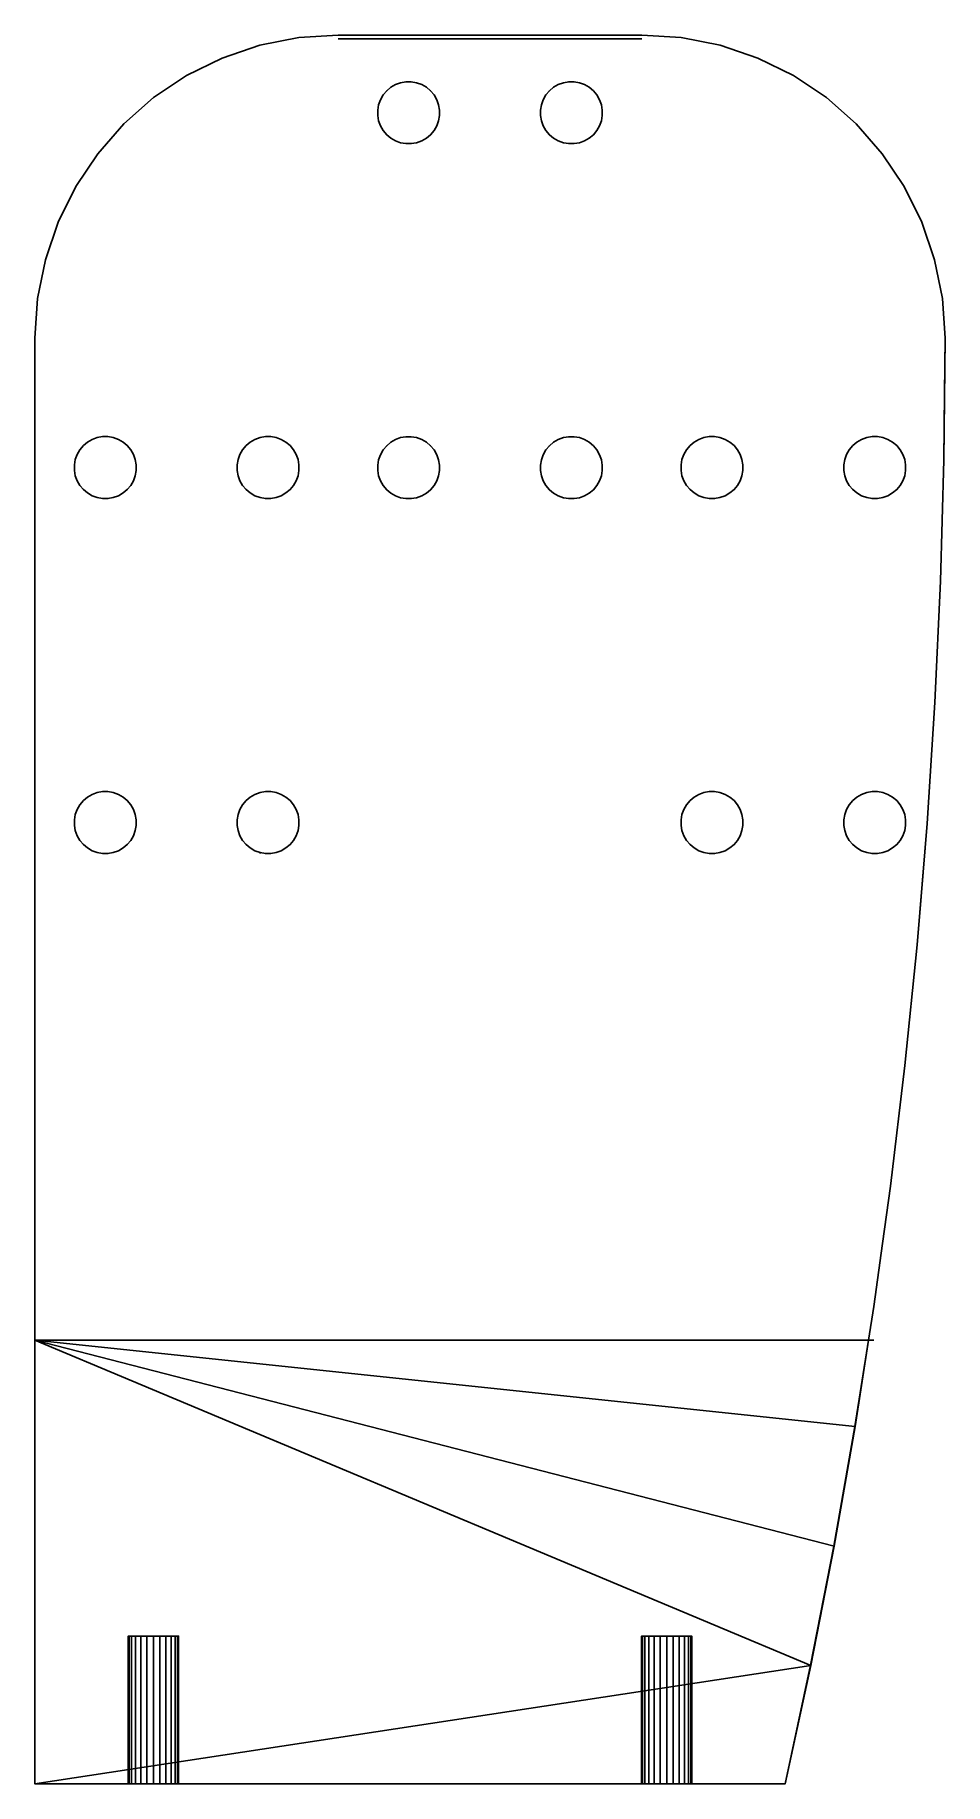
# Model space of a CAD drawing. Header units: metres. Extents: x 0 to 62, y -72 to 47.
import ezdxf

# ---------------------------------------------------------------- set-up
doc = ezdxf.new("R2010")
doc.units = ezdxf.units.M

msp = doc.modelspace()

# ---------------------------------------------------------------- linework, layer by layer
at = {"layer": 'Group#2'}
for p, q in [((20.5, 46.37, 60.62), (41, 46.37, 60.62)), ((61.47, 22.38, 60.62), (61.5, 22.38, 60.62)), ((15.21, -8.65, 60.62), (15.21, -8.72, 60.62)), ((56.32, -41.62, 60.62), (56.68, -41.62, 60.62))]:
    msp.add_line(p, q, dxfattribs=at)
for points in [[(57.81, -31.2, 50.62), (57.27, -35.07, 50.62), (56.68, -39.34, 50.62), (55.41, -47.45, 50.62), (53.98, -55.54, 50.62), (52.41, -63.59, 50.62), (50.69, -71.62, 50.62), (0, -71.62, 50.62), (0, -11.62, 50.62), (0, 26.12, 50.62), (0.18, 28.8, 50.62), (0.7, 31.43, 50.62), (1.56, 33.97, 50.62), (2.75, 36.37, 50.62), (4.24, 38.6, 50.62), (6, 40.62, 50.62), (8.02, 42.39, 50.62), (10.25, 43.88, 50.62), (12.65, 45.06, 50.62), (15.19, 45.93, 50.62), (17.82, 46.45, 50.62), (20.5, 46.62, 50.62), (41, 46.62, 50.62), (43.68, 46.45, 50.62), (46.31, 45.93, 50.62), (48.85, 45.06, 50.62), (51.25, 43.88, 50.62), (53.48, 42.39, 50.62), (55.5, 40.62, 50.62), (57.26, 38.6, 50.62), (58.75, 36.37, 50.62), (59.94, 33.97, 50.62), (60.8, 31.43, 50.62), (61.32, 28.8, 50.62), (61.5, 26.12, 50.62), (61.42, 17.91, 50.62), (61.2, 9.7, 50.62), (60.82, 1.5, 50.62), (60.29, -6.69, 50.62), (59.62, -14.88, 50.62), (58.79, -23.05, 50.62), (57.81, -31.2, 50.62)], [(0, -11.62, 60.62), (0, -41.62, 60.62), (56.32, -41.62, 60.62), (56.68, -39.34, 60.62), (57.27, -35.07, 60.62), (57.81, -31.2, 60.62), (58.79, -23.05, 60.62), (59.62, -14.88, 60.62), (59.89, -11.62, 60.62), (60.29, -6.69, 60.62), (60.82, 1.5, 60.62), (61.2, 9.7, 60.62), (61.42, 17.91, 60.62), (61.47, 22.38, 60.62), (61.5, 26.12, 60.62), (61.32, 28.8, 60.62), (60.8, 31.43, 60.62), (59.94, 33.97, 60.62), (58.75, 36.37, 60.62), (57.26, 38.6, 60.62), (55.5, 40.62, 60.62), (53.48, 42.39, 60.62), (51.25, 43.88, 60.62), (48.85, 45.06, 60.62), (46.31, 45.93, 60.62), (43.68, 46.45, 60.62), (41, 46.62, 60.62), (20.5, 46.62, 60.62), (17.82, 46.45, 60.62), (15.19, 45.93, 60.62), (12.65, 45.06, 60.62), (10.25, 43.88, 60.62), (8.02, 42.39, 60.62), (6, 40.62, 60.62), (4.24, 38.6, 60.62), (2.75, 36.37, 60.62), (1.56, 33.97, 60.62), (0.7, 31.43, 60.62), (0.18, 28.8, 60.62), (0, 26.12, 60.62), (0, -11.62, 60.62)], [(15.19, 45.93, 60.62), (17.82, 46.45, 60.62), (17.82, 46.45, 50.62), (15.19, 45.93, 50.62), (15.19, 45.93, 60.62)], [(17.82, 46.45, 60.62), (20.5, 46.62, 60.62), (20.5, 46.62, 50.62), (17.82, 46.45, 50.62), (17.82, 46.45, 60.62)], [(41, 46.62, 60.62), (41, 46.62, 50.62), (20.5, 46.62, 50.62), (20.5, 46.62, 60.62), (41, 46.62, 60.62)], [(41, 46.62, 60.62), (43.68, 46.45, 60.62), (43.68, 46.45, 50.62), (41, 46.62, 50.62), (41, 46.62, 60.62)], [(43.68, 46.45, 60.62), (46.31, 45.93, 60.62), (46.31, 45.93, 50.62), (43.68, 46.45, 50.62), (43.68, 46.45, 60.62)], [(10.25, 43.88, 60.62), (12.65, 45.06, 60.62), (12.65, 45.06, 50.62), (10.25, 43.88, 50.62), (10.25, 43.88, 60.62)], [(12.65, 45.06, 60.62), (15.19, 45.93, 60.62), (15.19, 45.93, 50.62), (12.65, 45.06, 50.62), (12.65, 45.06, 60.62)], [(46.31, 45.93, 60.62), (48.85, 45.06, 60.62), (48.85, 45.06, 50.62), (46.31, 45.93, 50.62), (46.31, 45.93, 60.62)], [(48.85, 45.06, 60.62), (51.25, 43.88, 60.62), (51.25, 43.88, 50.62), (48.85, 45.06, 50.62), (48.85, 45.06, 60.62)], [(8.02, 42.39, 60.62), (10.25, 43.88, 60.62), (10.25, 43.88, 50.62), (8.02, 42.39, 50.62), (8.02, 42.39, 60.62)], [(51.25, 43.88, 60.62), (53.48, 42.39, 60.62), (53.48, 42.39, 50.62), (51.25, 43.88, 50.62), (51.25, 43.88, 60.62)], [(24.71, 39.34, 50.62), (25.07, 39.28, 50.62), (25.43, 39.28, 50.62), (25.79, 39.34, 50.62), (26.14, 39.46, 50.62), (26.45, 39.65, 50.62), (26.74, 39.88, 50.62), (26.97, 40.16, 50.62), (27.15, 40.48, 50.62), (27.28, 40.82, 50.62), (27.34, 41.18, 50.62), (27.34, 41.55, 50.62), (27.28, 41.91, 50.62), (27.15, 42.25, 50.62), (26.97, 42.57, 50.62), (26.74, 42.85, 50.62), (26.45, 43.09, 50.62), (26.14, 43.27, 50.62), (25.79, 43.4, 50.62), (25.43, 43.46, 50.62), (25.07, 43.46, 50.62), (24.71, 43.4, 50.62), (24.36, 43.27, 50.62), (24.05, 43.09, 50.62), (23.77, 42.85, 50.62), (23.53, 42.57, 50.62), (23.35, 42.25, 50.62), (23.22, 41.91, 50.62), (23.16, 41.55, 50.62), (23.16, 41.18, 50.62), (23.22, 40.82, 50.62), (23.35, 40.48, 50.62), (23.53, 40.16, 50.62), (23.77, 39.88, 50.62), (24.05, 39.65, 50.62), (24.36, 39.46, 50.62), (24.71, 39.34, 50.62)], [(26.97, 40.16, 60.62), (26.74, 39.88, 60.62), (26.45, 39.65, 60.62), (26.14, 39.46, 60.62), (25.79, 39.34, 60.62), (25.43, 39.28, 60.62), (25.07, 39.28, 60.62), (24.71, 39.34, 60.62), (24.36, 39.46, 60.62), (24.05, 39.65, 60.62), (23.77, 39.88, 60.62), (23.53, 40.16, 60.62), (23.35, 40.48, 60.62), (23.22, 40.82, 60.62), (23.16, 41.18, 60.62), (23.16, 41.55, 60.62), (23.22, 41.91, 60.62), (23.35, 42.25, 60.62), (23.53, 42.57, 60.62), (23.77, 42.85, 60.62), (24.05, 43.09, 60.62), (24.36, 43.27, 60.62), (24.71, 43.4, 60.62), (25.07, 43.46, 60.62), (25.43, 43.46, 60.62), (25.79, 43.4, 60.62), (26.14, 43.27, 60.62), (26.45, 43.09, 60.62), (26.74, 42.85, 60.62), (26.97, 42.57, 60.62), (27.15, 42.25, 60.62), (27.28, 41.91, 60.62), (27.34, 41.55, 60.62), (27.34, 41.18, 60.62), (27.28, 40.82, 60.62), (27.15, 40.48, 60.62), (26.97, 40.16, 60.62)], [(23.53, 42.57, 60.62), (23.35, 42.25, 60.62), (23.35, 42.25, 50.62), (23.53, 42.57, 50.62), (23.53, 42.57, 60.62)], [(23.77, 42.85, 60.62), (23.53, 42.57, 60.62), (23.53, 42.57, 50.62), (23.77, 42.85, 50.62), (23.77, 42.85, 60.62)], [(24.05, 43.09, 60.62), (23.77, 42.85, 60.62), (23.77, 42.85, 50.62), (24.05, 43.09, 50.62), (24.05, 43.09, 60.62)], [(24.36, 43.27, 60.62), (24.05, 43.09, 60.62), (24.05, 43.09, 50.62), (24.36, 43.27, 50.62), (24.36, 43.27, 60.62)], [(24.71, 43.4, 60.62), (24.36, 43.27, 60.62), (24.36, 43.27, 50.62), (24.71, 43.4, 50.62), (24.71, 43.4, 60.62)], [(25.07, 43.46, 60.62), (24.71, 43.4, 60.62), (24.71, 43.4, 50.62), (25.07, 43.46, 50.62), (25.07, 43.46, 60.62)], [(25.43, 43.46, 60.62), (25.07, 43.46, 60.62), (25.07, 43.46, 50.62), (25.43, 43.46, 50.62), (25.43, 43.46, 60.62)], [(25.79, 43.4, 60.62), (25.43, 43.46, 60.62), (25.43, 43.46, 50.62), (25.79, 43.4, 50.62), (25.79, 43.4, 60.62)], [(26.14, 43.27, 60.62), (25.79, 43.4, 60.62), (25.79, 43.4, 50.62), (26.14, 43.27, 50.62), (26.14, 43.27, 60.62)], [(26.45, 43.09, 60.62), (26.14, 43.27, 60.62), (26.14, 43.27, 50.62), (26.45, 43.09, 50.62), (26.45, 43.09, 60.62)], [(26.74, 42.85, 60.62), (26.45, 43.09, 60.62), (26.45, 43.09, 50.62), (26.74, 42.85, 50.62), (26.74, 42.85, 60.62)], [(26.97, 42.57, 60.62), (26.74, 42.85, 60.62), (26.74, 42.85, 50.62), (26.97, 42.57, 50.62), (26.97, 42.57, 60.62)], [(27.15, 42.25, 60.62), (26.97, 42.57, 60.62), (26.97, 42.57, 50.62), (27.15, 42.25, 50.62), (27.15, 42.25, 60.62)], [(37.97, 40.16, 50.62), (38.15, 40.48, 50.62), (38.28, 40.82, 50.62), (38.34, 41.18, 50.62), (38.34, 41.55, 50.62), (38.28, 41.91, 50.62), (38.15, 42.25, 50.62), (37.97, 42.57, 50.62), (37.74, 42.85, 50.62), (37.45, 43.09, 50.62), (37.14, 43.27, 50.62), (36.79, 43.4, 50.62), (36.43, 43.46, 50.62), (36.07, 43.46, 50.62), (35.71, 43.4, 50.62), (35.36, 43.27, 50.62), (35.05, 43.09, 50.62), (34.77, 42.85, 50.62), (34.53, 42.57, 50.62), (34.35, 42.25, 50.62), (34.22, 41.91, 50.62), (34.16, 41.55, 50.62), (34.16, 41.18, 50.62), (34.22, 40.82, 50.62), (34.35, 40.48, 50.62), (34.53, 40.16, 50.62), (34.77, 39.88, 50.62), (35.05, 39.65, 50.62), (35.36, 39.46, 50.62), (35.71, 39.34, 50.62), (36.07, 39.28, 50.62), (36.43, 39.28, 50.62), (36.79, 39.34, 50.62), (37.14, 39.46, 50.62), (37.45, 39.65, 50.62), (37.74, 39.88, 50.62), (37.97, 40.16, 50.62)], [(35.71, 39.34, 60.62), (35.36, 39.46, 60.62), (35.05, 39.65, 60.62), (34.77, 39.88, 60.62), (34.53, 40.16, 60.62), (34.35, 40.48, 60.62), (34.22, 40.82, 60.62), (34.16, 41.18, 60.62), (34.16, 41.55, 60.62), (34.22, 41.91, 60.62), (34.35, 42.25, 60.62), (34.53, 42.57, 60.62), (34.77, 42.85, 60.62), (35.05, 43.09, 60.62), (35.36, 43.27, 60.62), (35.71, 43.4, 60.62), (36.07, 43.46, 60.62), (36.43, 43.46, 60.62), (36.79, 43.4, 60.62), (37.14, 43.27, 60.62), (37.45, 43.09, 60.62), (37.74, 42.85, 60.62), (37.97, 42.57, 60.62), (38.15, 42.25, 60.62), (38.28, 41.91, 60.62), (38.34, 41.55, 60.62), (38.34, 41.18, 60.62), (38.28, 40.82, 60.62), (38.15, 40.48, 60.62), (37.97, 40.16, 60.62), (37.74, 39.88, 60.62), (37.45, 39.65, 60.62), (37.14, 39.46, 60.62), (36.79, 39.34, 60.62), (36.43, 39.28, 60.62), (36.07, 39.28, 60.62), (35.71, 39.34, 60.62)], [(34.53, 42.57, 60.62), (34.35, 42.25, 60.62), (34.35, 42.25, 50.62), (34.53, 42.57, 50.62), (34.53, 42.57, 60.62)], [(34.77, 42.85, 60.62), (34.53, 42.57, 60.62), (34.53, 42.57, 50.62), (34.77, 42.85, 50.62), (34.77, 42.85, 60.62)], [(35.05, 43.09, 60.62), (34.77, 42.85, 60.62), (34.77, 42.85, 50.62), (35.05, 43.09, 50.62), (35.05, 43.09, 60.62)], [(35.36, 43.27, 60.62), (35.05, 43.09, 60.62), (35.05, 43.09, 50.62), (35.36, 43.27, 50.62), (35.36, 43.27, 60.62)], [(35.71, 43.4, 60.62), (35.36, 43.27, 60.62), (35.36, 43.27, 50.62), (35.71, 43.4, 50.62), (35.71, 43.4, 60.62)], [(36.07, 43.46, 60.62), (35.71, 43.4, 60.62), (35.71, 43.4, 50.62), (36.07, 43.46, 50.62), (36.07, 43.46, 60.62)], [(36.43, 43.46, 60.62), (36.07, 43.46, 60.62), (36.07, 43.46, 50.62), (36.43, 43.46, 50.62), (36.43, 43.46, 60.62)], [(36.79, 43.4, 60.62), (36.43, 43.46, 60.62), (36.43, 43.46, 50.62), (36.79, 43.4, 50.62), (36.79, 43.4, 60.62)], [(37.14, 43.27, 60.62), (36.79, 43.4, 60.62), (36.79, 43.4, 50.62), (37.14, 43.27, 50.62), (37.14, 43.27, 60.62)], [(37.45, 43.09, 60.62), (37.14, 43.27, 60.62), (37.14, 43.27, 50.62), (37.45, 43.09, 50.62), (37.45, 43.09, 60.62)], [(37.74, 42.85, 60.62), (37.45, 43.09, 60.62), (37.45, 43.09, 50.62), (37.74, 42.85, 50.62), (37.74, 42.85, 60.62)], [(37.97, 42.57, 60.62), (37.74, 42.85, 60.62), (37.74, 42.85, 50.62), (37.97, 42.57, 50.62), (37.97, 42.57, 60.62)], [(38.15, 42.25, 60.62), (37.97, 42.57, 60.62), (37.97, 42.57, 50.62), (38.15, 42.25, 50.62), (38.15, 42.25, 60.62)], [(6, 40.62, 60.62), (8.02, 42.39, 60.62), (8.02, 42.39, 50.62), (6, 40.62, 50.62), (6, 40.62, 60.62)], [(23.22, 41.91, 60.62), (23.16, 41.55, 60.62), (23.16, 41.55, 50.62), (23.22, 41.91, 50.62), (23.22, 41.91, 60.62)], [(23.16, 41.55, 60.62), (23.16, 41.18, 60.62), (23.16, 41.18, 50.62), (23.16, 41.55, 50.62), (23.16, 41.55, 60.62)], [(23.35, 42.25, 60.62), (23.22, 41.91, 60.62), (23.22, 41.91, 50.62), (23.35, 42.25, 50.62), (23.35, 42.25, 60.62)], [(27.28, 41.91, 60.62), (27.15, 42.25, 60.62), (27.15, 42.25, 50.62), (27.28, 41.91, 50.62), (27.28, 41.91, 60.62)], [(27.34, 41.55, 60.62), (27.28, 41.91, 60.62), (27.28, 41.91, 50.62), (27.34, 41.55, 50.62), (27.34, 41.55, 60.62)], [(27.34, 41.18, 60.62), (27.34, 41.55, 60.62), (27.34, 41.55, 50.62), (27.34, 41.18, 50.62), (27.34, 41.18, 60.62)], [(34.22, 41.91, 60.62), (34.16, 41.55, 60.62), (34.16, 41.55, 50.62), (34.22, 41.91, 50.62), (34.22, 41.91, 60.62)], [(34.16, 41.55, 60.62), (34.16, 41.18, 60.62), (34.16, 41.18, 50.62), (34.16, 41.55, 50.62), (34.16, 41.55, 60.62)], [(34.35, 42.25, 60.62), (34.22, 41.91, 60.62), (34.22, 41.91, 50.62), (34.35, 42.25, 50.62), (34.35, 42.25, 60.62)], [(38.28, 41.91, 60.62), (38.15, 42.25, 60.62), (38.15, 42.25, 50.62), (38.28, 41.91, 50.62), (38.28, 41.91, 60.62)], [(38.34, 41.55, 60.62), (38.28, 41.91, 60.62), (38.28, 41.91, 50.62), (38.34, 41.55, 50.62), (38.34, 41.55, 60.62)], [(38.34, 41.18, 60.62), (38.34, 41.55, 60.62), (38.34, 41.55, 50.62), (38.34, 41.18, 50.62), (38.34, 41.18, 60.62)], [(53.48, 42.39, 60.62), (55.5, 40.62, 60.62), (55.5, 40.62, 50.62), (53.48, 42.39, 50.62), (53.48, 42.39, 60.62)], [(4.24, 38.6, 60.62), (6, 40.62, 60.62), (6, 40.62, 50.62), (4.24, 38.6, 50.62), (4.24, 38.6, 60.62)], [(23.16, 41.18, 60.62), (23.22, 40.82, 60.62), (23.22, 40.82, 50.62), (23.16, 41.18, 50.62), (23.16, 41.18, 60.62)], [(23.22, 40.82, 60.62), (23.35, 40.48, 60.62), (23.35, 40.48, 50.62), (23.22, 40.82, 50.62), (23.22, 40.82, 60.62)], [(23.35, 40.48, 60.62), (23.53, 40.16, 60.62), (23.53, 40.16, 50.62), (23.35, 40.48, 50.62), (23.35, 40.48, 60.62)], [(26.97, 40.16, 60.62), (27.15, 40.48, 60.62), (27.15, 40.48, 50.62), (26.97, 40.16, 50.62), (26.97, 40.16, 60.62)], [(27.15, 40.48, 60.62), (27.28, 40.82, 60.62), (27.28, 40.82, 50.62), (27.15, 40.48, 50.62), (27.15, 40.48, 60.62)], [(27.28, 40.82, 60.62), (27.34, 41.18, 60.62), (27.34, 41.18, 50.62), (27.28, 40.82, 50.62), (27.28, 40.82, 60.62)], [(34.16, 41.18, 60.62), (34.22, 40.82, 60.62), (34.22, 40.82, 50.62), (34.16, 41.18, 50.62), (34.16, 41.18, 60.62)], [(34.22, 40.82, 60.62), (34.35, 40.48, 60.62), (34.35, 40.48, 50.62), (34.22, 40.82, 50.62), (34.22, 40.82, 60.62)], [(34.35, 40.48, 60.62), (34.53, 40.16, 60.62), (34.53, 40.16, 50.62), (34.35, 40.48, 50.62), (34.35, 40.48, 60.62)], [(37.97, 40.16, 60.62), (38.15, 40.48, 60.62), (38.15, 40.48, 50.62), (37.97, 40.16, 50.62), (37.97, 40.16, 60.62)], [(38.15, 40.48, 60.62), (38.28, 40.82, 60.62), (38.28, 40.82, 50.62), (38.15, 40.48, 50.62), (38.15, 40.48, 60.62)], [(38.28, 40.82, 60.62), (38.34, 41.18, 60.62), (38.34, 41.18, 50.62), (38.28, 40.82, 50.62), (38.28, 40.82, 60.62)], [(55.5, 40.62, 60.62), (57.26, 38.6, 60.62), (57.26, 38.6, 50.62), (55.5, 40.62, 50.62), (55.5, 40.62, 60.62)], [(23.53, 40.16, 60.62), (23.77, 39.88, 60.62), (23.77, 39.88, 50.62), (23.53, 40.16, 50.62), (23.53, 40.16, 60.62)], [(23.77, 39.88, 60.62), (24.05, 39.65, 60.62), (24.05, 39.65, 50.62), (23.77, 39.88, 50.62), (23.77, 39.88, 60.62)], [(24.05, 39.65, 60.62), (24.36, 39.46, 60.62), (24.36, 39.46, 50.62), (24.05, 39.65, 50.62), (24.05, 39.65, 60.62)], [(24.36, 39.46, 60.62), (24.71, 39.34, 60.62), (24.71, 39.34, 50.62), (24.36, 39.46, 50.62), (24.36, 39.46, 60.62)], [(24.71, 39.34, 60.62), (25.07, 39.28, 60.62), (25.07, 39.28, 50.62), (24.71, 39.34, 50.62), (24.71, 39.34, 60.62)], [(25.07, 39.28, 60.62), (25.43, 39.28, 60.62), (25.43, 39.28, 50.62), (25.07, 39.28, 50.62), (25.07, 39.28, 60.62)], [(25.43, 39.28, 60.62), (25.79, 39.34, 60.62), (25.79, 39.34, 50.62), (25.43, 39.28, 50.62), (25.43, 39.28, 60.62)], [(25.79, 39.34, 60.62), (26.14, 39.46, 60.62), (26.14, 39.46, 50.62), (25.79, 39.34, 50.62), (25.79, 39.34, 60.62)], [(26.14, 39.46, 60.62), (26.45, 39.65, 60.62), (26.45, 39.65, 50.62), (26.14, 39.46, 50.62), (26.14, 39.46, 60.62)], [(26.45, 39.65, 60.62), (26.74, 39.88, 60.62), (26.74, 39.88, 50.62), (26.45, 39.65, 50.62), (26.45, 39.65, 60.62)], [(26.74, 39.88, 60.62), (26.97, 40.16, 60.62), (26.97, 40.16, 50.62), (26.74, 39.88, 50.62), (26.74, 39.88, 60.62)], [(34.53, 40.16, 60.62), (34.77, 39.88, 60.62), (34.77, 39.88, 50.62), (34.53, 40.16, 50.62), (34.53, 40.16, 60.62)], [(34.77, 39.88, 60.62), (35.05, 39.65, 60.62), (35.05, 39.65, 50.62), (34.77, 39.88, 50.62), (34.77, 39.88, 60.62)], [(35.05, 39.65, 60.62), (35.36, 39.46, 60.62), (35.36, 39.46, 50.62), (35.05, 39.65, 50.62), (35.05, 39.65, 60.62)], [(35.36, 39.46, 60.62), (35.71, 39.34, 60.62), (35.71, 39.34, 50.62), (35.36, 39.46, 50.62), (35.36, 39.46, 60.62)], [(35.71, 39.34, 60.62), (36.07, 39.28, 60.62), (36.07, 39.28, 50.62), (35.71, 39.34, 50.62), (35.71, 39.34, 60.62)], [(36.07, 39.28, 60.62), (36.43, 39.28, 60.62), (36.43, 39.28, 50.62), (36.07, 39.28, 50.62), (36.07, 39.28, 60.62)], [(36.43, 39.28, 60.62), (36.79, 39.34, 60.62), (36.79, 39.34, 50.62), (36.43, 39.28, 50.62), (36.43, 39.28, 60.62)], [(36.79, 39.34, 60.62), (37.14, 39.46, 60.62), (37.14, 39.46, 50.62), (36.79, 39.34, 50.62), (36.79, 39.34, 60.62)], [(37.14, 39.46, 60.62), (37.45, 39.65, 60.62), (37.45, 39.65, 50.62), (37.14, 39.46, 50.62), (37.14, 39.46, 60.62)], [(37.45, 39.65, 60.62), (37.74, 39.88, 60.62), (37.74, 39.88, 50.62), (37.45, 39.65, 50.62), (37.45, 39.65, 60.62)], [(37.74, 39.88, 60.62), (37.97, 40.16, 60.62), (37.97, 40.16, 50.62), (37.74, 39.88, 50.62), (37.74, 39.88, 60.62)], [(2.75, 36.37, 60.62), (4.24, 38.6, 60.62), (4.24, 38.6, 50.62), (2.75, 36.37, 50.62), (2.75, 36.37, 60.62)], [(57.26, 38.6, 60.62), (58.75, 36.37, 60.62), (58.75, 36.37, 50.62), (57.26, 38.6, 50.62), (57.26, 38.6, 60.62)], [(1.56, 33.97, 60.62), (2.75, 36.37, 60.62), (2.75, 36.37, 50.62), (1.56, 33.97, 50.62), (1.56, 33.97, 60.62)], [(58.75, 36.37, 60.62), (59.94, 33.97, 60.62), (59.94, 33.97, 50.62), (58.75, 36.37, 50.62), (58.75, 36.37, 60.62)], [(0.7, 31.43, 60.62), (1.56, 33.97, 60.62), (1.56, 33.97, 50.62), (0.7, 31.43, 50.62), (0.7, 31.43, 60.62)], [(59.94, 33.97, 60.62), (60.8, 31.43, 60.62), (60.8, 31.43, 50.62), (59.94, 33.97, 50.62), (59.94, 33.97, 60.62)], [(0.18, 28.8, 60.62), (0.7, 31.43, 60.62), (0.7, 31.43, 50.62), (0.18, 28.8, 50.62), (0.18, 28.8, 60.62)], [(60.8, 31.43, 60.62), (61.32, 28.8, 60.62), (61.32, 28.8, 50.62), (60.8, 31.43, 50.62), (60.8, 31.43, 60.62)], [(0, 26.12, 60.62), (0.18, 28.8, 60.62), (0.18, 28.8, 50.62), (0, 26.12, 50.62), (0, 26.12, 60.62)], [(61.32, 28.8, 60.62), (61.5, 26.12, 60.62), (61.5, 26.12, 50.62), (61.32, 28.8, 50.62), (61.32, 28.8, 60.62)], [(0, 26.12, 60.62), (0, 26.12, 50.62), (0, -11.62, 50.62), (0, -11.62, 60.62), (0, 26.12, 60.62)], [(61.5, 26.12, 60.62), (61.47, 22.38, 60.62), (61.42, 17.91, 60.62), (61.42, 17.91, 50.62), (61.5, 26.12, 50.62), (61.5, 26.12, 60.62)], [(5.29, 15.35, 50.62), (5.64, 15.47, 50.62), (5.95, 15.66, 50.62), (6.24, 15.89, 50.62), (6.47, 16.17, 50.62), (6.65, 16.49, 50.62), (6.78, 16.83, 50.62), (6.84, 17.19, 50.62), (6.84, 17.56, 50.62), (6.78, 17.92, 50.62), (6.65, 18.26, 50.62), (6.47, 18.58, 50.62), (6.24, 18.86, 50.62), (5.95, 19.1, 50.62), (5.64, 19.28, 50.62), (5.29, 19.4, 50.62), (4.93, 19.47, 50.62), (4.57, 19.47, 50.62), (4.21, 19.4, 50.62), (3.86, 19.28, 50.62), (3.55, 19.1, 50.62), (3.27, 18.86, 50.62), (3.03, 18.58, 50.62), (2.85, 18.26, 50.62), (2.72, 17.92, 50.62), (2.66, 17.56, 50.62), (2.66, 17.19, 50.62), (2.72, 16.83, 50.62), (2.85, 16.49, 50.62), (3.03, 16.17, 50.62), (3.27, 15.89, 50.62), (3.55, 15.66, 50.62), (3.86, 15.47, 50.62), (4.21, 15.35, 50.62), (4.57, 15.28, 50.62), (4.93, 15.28, 50.62), (5.29, 15.35, 50.62)], [(6.47, 16.17, 60.62), (6.24, 15.89, 60.62), (5.95, 15.66, 60.62), (5.64, 15.47, 60.62), (5.29, 15.35, 60.62), (4.93, 15.28, 60.62), (4.57, 15.28, 60.62), (4.21, 15.35, 60.62), (3.86, 15.47, 60.62), (3.55, 15.66, 60.62), (3.27, 15.89, 60.62), (3.03, 16.17, 60.62), (2.85, 16.49, 60.62), (2.72, 16.83, 60.62), (2.66, 17.19, 60.62), (2.66, 17.56, 60.62), (2.72, 17.92, 60.62), (2.85, 18.26, 60.62), (3.03, 18.58, 60.62), (3.27, 18.86, 60.62), (3.55, 19.1, 60.62), (3.86, 19.28, 60.62), (4.21, 19.4, 60.62), (4.57, 19.47, 60.62), (4.93, 19.47, 60.62), (5.29, 19.4, 60.62), (5.64, 19.28, 60.62), (5.95, 19.1, 60.62), (6.24, 18.86, 60.62), (6.47, 18.58, 60.62), (6.65, 18.26, 60.62), (6.78, 17.92, 60.62), (6.84, 17.56, 60.62), (6.84, 17.19, 60.62), (6.78, 16.83, 60.62), (6.65, 16.49, 60.62), (6.47, 16.17, 60.62)], [(3.55, 19.1, 60.62), (3.27, 18.86, 60.62), (3.27, 18.86, 50.62), (3.55, 19.1, 50.62), (3.55, 19.1, 60.62)], [(3.86, 19.28, 60.62), (3.55, 19.1, 60.62), (3.55, 19.1, 50.62), (3.86, 19.28, 50.62), (3.86, 19.28, 60.62)], [(4.21, 19.4, 60.62), (3.86, 19.28, 60.62), (3.86, 19.28, 50.62), (4.21, 19.4, 50.62), (4.21, 19.4, 60.62)], [(4.57, 19.47, 60.62), (4.21, 19.4, 60.62), (4.21, 19.4, 50.62), (4.57, 19.47, 50.62), (4.57, 19.47, 60.62)], [(4.93, 19.47, 60.62), (4.57, 19.47, 60.62), (4.57, 19.47, 50.62), (4.93, 19.47, 50.62), (4.93, 19.47, 60.62)], [(5.29, 19.4, 60.62), (4.93, 19.47, 60.62), (4.93, 19.47, 50.62), (5.29, 19.4, 50.62), (5.29, 19.4, 60.62)], [(5.64, 19.28, 60.62), (5.29, 19.4, 60.62), (5.29, 19.4, 50.62), (5.64, 19.28, 50.62), (5.64, 19.28, 60.62)], [(5.95, 19.1, 60.62), (5.64, 19.28, 60.62), (5.64, 19.28, 50.62), (5.95, 19.1, 50.62), (5.95, 19.1, 60.62)], [(6.24, 18.86, 60.62), (5.95, 19.1, 60.62), (5.95, 19.1, 50.62), (6.24, 18.86, 50.62), (6.24, 18.86, 60.62)], [(16.64, 15.47, 50.62), (16.95, 15.66, 50.62), (17.24, 15.89, 50.62), (17.47, 16.17, 50.62), (17.65, 16.49, 50.62), (17.78, 16.83, 50.62), (17.84, 17.19, 50.62), (17.84, 17.56, 50.62), (17.78, 17.92, 50.62), (17.65, 18.26, 50.62), (17.47, 18.58, 50.62), (17.24, 18.86, 50.62), (16.95, 19.1, 50.62), (16.64, 19.28, 50.62), (16.29, 19.4, 50.62), (15.93, 19.47, 50.62), (15.57, 19.47, 50.62), (15.21, 19.4, 50.62), (14.86, 19.28, 50.62), (14.55, 19.1, 50.62), (14.27, 18.86, 50.62), (14.03, 18.58, 50.62), (13.85, 18.26, 50.62), (13.72, 17.92, 50.62), (13.66, 17.56, 50.62), (13.66, 17.19, 50.62), (13.72, 16.83, 50.62), (13.85, 16.49, 50.62), (14.03, 16.17, 50.62), (14.27, 15.89, 50.62), (14.55, 15.66, 50.62), (14.86, 15.47, 50.62), (15.21, 15.35, 50.62), (15.57, 15.28, 50.62), (15.93, 15.28, 50.62), (16.29, 15.35, 50.62), (16.64, 15.47, 50.62)], [(15.21, 15.35, 60.62), (14.86, 15.47, 60.62), (14.55, 15.66, 60.62), (14.27, 15.89, 60.62), (14.03, 16.17, 60.62), (13.85, 16.49, 60.62), (13.72, 16.83, 60.62), (13.66, 17.19, 60.62), (13.66, 17.56, 60.62), (13.72, 17.92, 60.62), (13.85, 18.26, 60.62), (14.03, 18.58, 60.62), (14.27, 18.86, 60.62), (14.55, 19.1, 60.62), (14.86, 19.28, 60.62), (15.21, 19.4, 60.62), (15.57, 19.47, 60.62), (15.93, 19.47, 60.62), (16.29, 19.4, 60.62), (16.64, 19.28, 60.62), (16.95, 19.1, 60.62), (17.24, 18.86, 60.62), (17.47, 18.58, 60.62), (17.65, 18.26, 60.62), (17.78, 17.92, 60.62), (17.84, 17.56, 60.62), (17.84, 17.19, 60.62), (17.78, 16.83, 60.62), (17.65, 16.49, 60.62), (17.47, 16.17, 60.62), (17.24, 15.89, 60.62), (16.95, 15.66, 60.62), (16.64, 15.47, 60.62), (16.29, 15.35, 60.62), (15.93, 15.28, 60.62), (15.57, 15.28, 60.62), (15.21, 15.35, 60.62)], [(14.55, 19.1, 60.62), (14.27, 18.86, 60.62), (14.27, 18.86, 50.62), (14.55, 19.1, 50.62), (14.55, 19.1, 60.62)], [(14.86, 19.28, 60.62), (14.55, 19.1, 60.62), (14.55, 19.1, 50.62), (14.86, 19.28, 50.62), (14.86, 19.28, 60.62)], [(15.21, 19.4, 60.62), (14.86, 19.28, 60.62), (14.86, 19.28, 50.62), (15.21, 19.4, 50.62), (15.21, 19.4, 60.62)], [(15.57, 19.47, 60.62), (15.21, 19.4, 60.62), (15.21, 19.4, 50.62), (15.57, 19.47, 50.62), (15.57, 19.47, 60.62)], [(15.93, 19.47, 60.62), (15.57, 19.47, 60.62), (15.57, 19.47, 50.62), (15.93, 19.47, 50.62), (15.93, 19.47, 60.62)], [(16.29, 19.4, 60.62), (15.93, 19.47, 60.62), (15.93, 19.47, 50.62), (16.29, 19.4, 50.62), (16.29, 19.4, 60.62)], [(16.64, 19.28, 60.62), (16.29, 19.4, 60.62), (16.29, 19.4, 50.62), (16.64, 19.28, 50.62), (16.64, 19.28, 60.62)], [(16.95, 19.1, 60.62), (16.64, 19.28, 60.62), (16.64, 19.28, 50.62), (16.95, 19.1, 50.62), (16.95, 19.1, 60.62)], [(17.24, 18.86, 60.62), (16.95, 19.1, 60.62), (16.95, 19.1, 50.62), (17.24, 18.86, 50.62), (17.24, 18.86, 60.62)], [(24.05, 15.65, 50.62), (24.36, 15.46, 50.62), (24.71, 15.34, 50.62), (25.07, 15.28, 50.62), (25.43, 15.28, 50.62), (25.79, 15.34, 50.62), (26.14, 15.46, 50.62), (26.45, 15.65, 50.62), (26.74, 15.88, 50.62), (26.97, 16.16, 50.62), (27.15, 16.48, 50.62), (27.28, 16.82, 50.62), (27.34, 17.18, 50.62), (27.34, 17.55, 50.62), (27.28, 17.91, 50.62), (27.15, 18.25, 50.62), (26.97, 18.57, 50.62), (26.74, 18.85, 50.62), (26.45, 19.09, 50.62), (26.14, 19.27, 50.62), (25.79, 19.4, 50.62), (25.43, 19.46, 50.62), (25.07, 19.46, 50.62), (24.71, 19.4, 50.62), (24.36, 19.27, 50.62), (24.05, 19.09, 50.62), (23.77, 18.85, 50.62), (23.53, 18.57, 50.62), (23.35, 18.25, 50.62), (23.22, 17.91, 50.62), (23.16, 17.55, 50.62), (23.16, 17.18, 50.62), (23.22, 16.82, 50.62), (23.35, 16.48, 50.62), (23.53, 16.16, 50.62), (23.77, 15.88, 50.62), (24.05, 15.65, 50.62)], [(27.34, 17.55, 60.62), (27.34, 17.18, 60.62), (27.28, 16.82, 60.62), (27.15, 16.48, 60.62), (26.97, 16.16, 60.62), (26.74, 15.88, 60.62), (26.45, 15.65, 60.62), (26.14, 15.46, 60.62), (25.79, 15.34, 60.62), (25.43, 15.28, 60.62), (25.07, 15.28, 60.62), (24.71, 15.34, 60.62), (24.36, 15.46, 60.62), (24.05, 15.65, 60.62), (23.77, 15.88, 60.62), (23.53, 16.16, 60.62), (23.35, 16.48, 60.62), (23.22, 16.82, 60.62), (23.16, 17.18, 60.62), (23.16, 17.55, 60.62), (23.22, 17.91, 60.62), (23.35, 18.25, 60.62), (23.53, 18.57, 60.62), (23.77, 18.85, 60.62), (24.05, 19.09, 60.62), (24.36, 19.27, 60.62), (24.71, 19.4, 60.62), (25.07, 19.46, 60.62), (25.43, 19.46, 60.62), (25.79, 19.4, 60.62), (26.14, 19.27, 60.62), (26.45, 19.09, 60.62), (26.74, 18.85, 60.62), (26.97, 18.57, 60.62), (27.15, 18.25, 60.62), (27.28, 17.91, 60.62), (27.34, 17.55, 60.62)], [(24.05, 19.09, 60.62), (23.77, 18.85, 60.62), (23.77, 18.85, 50.62), (24.05, 19.09, 50.62), (24.05, 19.09, 60.62)], [(24.36, 19.27, 60.62), (24.05, 19.09, 60.62), (24.05, 19.09, 50.62), (24.36, 19.27, 50.62), (24.36, 19.27, 60.62)], [(24.71, 19.4, 60.62), (24.36, 19.27, 60.62), (24.36, 19.27, 50.62), (24.71, 19.4, 50.62), (24.71, 19.4, 60.62)], [(25.07, 19.46, 60.62), (24.71, 19.4, 60.62), (24.71, 19.4, 50.62), (25.07, 19.46, 50.62), (25.07, 19.46, 60.62)], [(25.43, 19.46, 60.62), (25.07, 19.46, 60.62), (25.07, 19.46, 50.62), (25.43, 19.46, 50.62), (25.43, 19.46, 60.62)], [(25.79, 19.4, 60.62), (25.43, 19.46, 60.62), (25.43, 19.46, 50.62), (25.79, 19.4, 50.62), (25.79, 19.4, 60.62)], [(26.14, 19.27, 60.62), (25.79, 19.4, 60.62), (25.79, 19.4, 50.62), (26.14, 19.27, 50.62), (26.14, 19.27, 60.62)], [(26.45, 19.09, 60.62), (26.14, 19.27, 60.62), (26.14, 19.27, 50.62), (26.45, 19.09, 50.62), (26.45, 19.09, 60.62)], [(26.74, 18.85, 60.62), (26.45, 19.09, 60.62), (26.45, 19.09, 50.62), (26.74, 18.85, 50.62), (26.74, 18.85, 60.62)], [(34.35, 18.25, 50.62), (34.22, 17.91, 50.62), (34.16, 17.55, 50.62), (34.16, 17.18, 50.62), (34.22, 16.82, 50.62), (34.35, 16.48, 50.62), (34.53, 16.16, 50.62), (34.77, 15.88, 50.62), (35.05, 15.65, 50.62), (35.36, 15.46, 50.62), (35.71, 15.34, 50.62), (36.07, 15.28, 50.62), (36.43, 15.28, 50.62), (36.79, 15.34, 50.62), (37.14, 15.46, 50.62), (37.45, 15.65, 50.62), (37.74, 15.88, 50.62), (37.97, 16.16, 50.62), (38.15, 16.48, 50.62), (38.28, 16.82, 50.62), (38.34, 17.18, 50.62), (38.34, 17.55, 50.62), (38.28, 17.91, 50.62), (38.15, 18.25, 50.62), (37.97, 18.57, 50.62), (37.74, 18.85, 50.62), (37.45, 19.09, 50.62), (37.14, 19.27, 50.62), (36.79, 19.4, 50.62), (36.43, 19.46, 50.62), (36.07, 19.46, 50.62), (35.71, 19.4, 50.62), (35.36, 19.27, 50.62), (35.05, 19.09, 50.62), (34.77, 18.85, 50.62), (34.53, 18.57, 50.62), (34.35, 18.25, 50.62)], [(34.77, 15.88, 60.62), (34.53, 16.16, 60.62), (34.35, 16.48, 60.62), (34.22, 16.82, 60.62), (34.16, 17.18, 60.62), (34.16, 17.55, 60.62), (34.22, 17.91, 60.62), (34.35, 18.25, 60.62), (34.53, 18.57, 60.62), (34.77, 18.85, 60.62), (35.05, 19.09, 60.62), (35.36, 19.27, 60.62), (35.71, 19.4, 60.62), (36.07, 19.46, 60.62), (36.43, 19.46, 60.62), (36.79, 19.4, 60.62), (37.14, 19.27, 60.62), (37.45, 19.09, 60.62), (37.74, 18.85, 60.62), (37.97, 18.57, 60.62), (38.15, 18.25, 60.62), (38.28, 17.91, 60.62), (38.34, 17.55, 60.62), (38.34, 17.18, 60.62), (38.28, 16.82, 60.62), (38.15, 16.48, 60.62), (37.97, 16.16, 60.62), (37.74, 15.88, 60.62), (37.45, 15.65, 60.62), (37.14, 15.46, 60.62), (36.79, 15.34, 60.62), (36.43, 15.28, 60.62), (36.07, 15.28, 60.62), (35.71, 15.34, 60.62), (35.36, 15.46, 60.62), (35.05, 15.65, 60.62), (34.77, 15.88, 60.62)], [(35.05, 19.09, 60.62), (34.77, 18.85, 60.62), (34.77, 18.85, 50.62), (35.05, 19.09, 50.62), (35.05, 19.09, 60.62)], [(35.36, 19.27, 60.62), (35.05, 19.09, 60.62), (35.05, 19.09, 50.62), (35.36, 19.27, 50.62), (35.36, 19.27, 60.62)], [(35.71, 19.4, 60.62), (35.36, 19.27, 60.62), (35.36, 19.27, 50.62), (35.71, 19.4, 50.62), (35.71, 19.4, 60.62)], [(36.07, 19.46, 60.62), (35.71, 19.4, 60.62), (35.71, 19.4, 50.62), (36.07, 19.46, 50.62), (36.07, 19.46, 60.62)], [(36.43, 19.46, 60.62), (36.07, 19.46, 60.62), (36.07, 19.46, 50.62), (36.43, 19.46, 50.62), (36.43, 19.46, 60.62)], [(36.79, 19.4, 60.62), (36.43, 19.46, 60.62), (36.43, 19.46, 50.62), (36.79, 19.4, 50.62), (36.79, 19.4, 60.62)], [(37.14, 19.27, 60.62), (36.79, 19.4, 60.62), (36.79, 19.4, 50.62), (37.14, 19.27, 50.62), (37.14, 19.27, 60.62)], [(37.45, 19.09, 60.62), (37.14, 19.27, 60.62), (37.14, 19.27, 50.62), (37.45, 19.09, 50.62), (37.45, 19.09, 60.62)], [(37.74, 18.85, 60.62), (37.45, 19.09, 60.62), (37.45, 19.09, 50.62), (37.74, 18.85, 50.62), (37.74, 18.85, 60.62)], [(43.85, 16.49, 50.62), (44.03, 16.17, 50.62), (44.27, 15.89, 50.62), (44.55, 15.66, 50.62), (44.86, 15.47, 50.62), (45.21, 15.35, 50.62), (45.57, 15.28, 50.62), (45.93, 15.28, 50.62), (46.29, 15.35, 50.62), (46.64, 15.47, 50.62), (46.95, 15.66, 50.62), (47.24, 15.89, 50.62), (47.47, 16.17, 50.62), (47.65, 16.49, 50.62), (47.78, 16.83, 50.62), (47.84, 17.19, 50.62), (47.84, 17.56, 50.62), (47.78, 17.92, 50.62), (47.65, 18.26, 50.62), (47.47, 18.58, 50.62), (47.24, 18.86, 50.62), (46.95, 19.1, 50.62), (46.64, 19.28, 50.62), (46.29, 19.4, 50.62), (45.93, 19.47, 50.62), (45.57, 19.47, 50.62), (45.21, 19.4, 50.62), (44.86, 19.28, 50.62), (44.55, 19.1, 50.62), (44.27, 18.86, 50.62), (44.03, 18.58, 50.62), (43.85, 18.26, 50.62), (43.72, 17.92, 50.62), (43.66, 17.56, 50.62), (43.66, 17.19, 50.62), (43.72, 16.83, 50.62), (43.85, 16.49, 50.62)], [(44.03, 16.17, 60.62), (43.85, 16.49, 60.62), (43.72, 16.83, 60.62), (43.66, 17.19, 60.62), (43.66, 17.56, 60.62), (43.72, 17.92, 60.62), (43.85, 18.26, 60.62), (44.03, 18.58, 60.62), (44.27, 18.86, 60.62), (44.55, 19.1, 60.62), (44.86, 19.28, 60.62), (45.21, 19.4, 60.62), (45.57, 19.47, 60.62), (45.93, 19.47, 60.62), (46.29, 19.4, 60.62), (46.64, 19.28, 60.62), (46.95, 19.1, 60.62), (47.24, 18.86, 60.62), (47.47, 18.58, 60.62), (47.65, 18.26, 60.62), (47.78, 17.92, 60.62), (47.84, 17.56, 60.62), (47.84, 17.19, 60.62), (47.78, 16.83, 60.62), (47.65, 16.49, 60.62), (47.47, 16.17, 60.62), (47.24, 15.89, 60.62), (46.95, 15.66, 60.62), (46.64, 15.47, 60.62), (46.29, 15.35, 60.62), (45.93, 15.28, 60.62), (45.57, 15.28, 60.62), (45.21, 15.35, 60.62), (44.86, 15.47, 60.62), (44.55, 15.66, 60.62), (44.27, 15.89, 60.62), (44.03, 16.17, 60.62)], [(44.55, 19.1, 60.62), (44.27, 18.86, 60.62), (44.27, 18.86, 50.62), (44.55, 19.1, 50.62), (44.55, 19.1, 60.62)], [(44.86, 19.28, 60.62), (44.55, 19.1, 60.62), (44.55, 19.1, 50.62), (44.86, 19.28, 50.62), (44.86, 19.28, 60.62)], [(45.21, 19.4, 60.62), (44.86, 19.28, 60.62), (44.86, 19.28, 50.62), (45.21, 19.4, 50.62), (45.21, 19.4, 60.62)], [(45.57, 19.47, 60.62), (45.21, 19.4, 60.62), (45.21, 19.4, 50.62), (45.57, 19.47, 50.62), (45.57, 19.47, 60.62)], [(45.93, 19.47, 60.62), (45.57, 19.47, 60.62), (45.57, 19.47, 50.62), (45.93, 19.47, 50.62), (45.93, 19.47, 60.62)], [(46.29, 19.4, 60.62), (45.93, 19.47, 60.62), (45.93, 19.47, 50.62), (46.29, 19.4, 50.62), (46.29, 19.4, 60.62)], [(46.64, 19.28, 60.62), (46.29, 19.4, 60.62), (46.29, 19.4, 50.62), (46.64, 19.28, 50.62), (46.64, 19.28, 60.62)], [(46.95, 19.1, 60.62), (46.64, 19.28, 60.62), (46.64, 19.28, 50.62), (46.95, 19.1, 50.62), (46.95, 19.1, 60.62)], [(47.24, 18.86, 60.62), (46.95, 19.1, 60.62), (46.95, 19.1, 50.62), (47.24, 18.86, 50.62), (47.24, 18.86, 60.62)], [(57.29, 19.4, 50.62), (56.93, 19.47, 50.62), (56.57, 19.47, 50.62), (56.21, 19.4, 50.62), (55.86, 19.28, 50.62), (55.55, 19.1, 50.62), (55.27, 18.86, 50.62), (55.03, 18.58, 50.62), (54.85, 18.26, 50.62), (54.72, 17.92, 50.62), (54.66, 17.56, 50.62), (54.66, 17.19, 50.62), (54.72, 16.83, 50.62), (54.85, 16.49, 50.62), (55.03, 16.17, 50.62), (55.27, 15.89, 50.62), (55.55, 15.66, 50.62), (55.86, 15.47, 50.62), (56.21, 15.35, 50.62), (56.57, 15.28, 50.62), (56.93, 15.28, 50.62), (57.29, 15.35, 50.62), (57.64, 15.47, 50.62), (57.95, 15.66, 50.62), (58.24, 15.89, 50.62), (58.47, 16.17, 50.62), (58.65, 16.49, 50.62), (58.78, 16.83, 50.62), (58.84, 17.19, 50.62), (58.84, 17.56, 50.62), (58.78, 17.92, 50.62), (58.65, 18.26, 50.62), (58.47, 18.58, 50.62), (58.24, 18.86, 50.62), (57.95, 19.1, 50.62), (57.64, 19.28, 50.62), (57.29, 19.4, 50.62)], [(56.93, 19.47, 60.62), (57.29, 19.4, 60.62), (57.64, 19.28, 60.62), (57.95, 19.1, 60.62), (58.24, 18.86, 60.62), (58.47, 18.58, 60.62), (58.65, 18.26, 60.62), (58.78, 17.92, 60.62), (58.84, 17.56, 60.62), (58.84, 17.19, 60.62), (58.78, 16.83, 60.62), (58.65, 16.49, 60.62), (58.47, 16.17, 60.62), (58.24, 15.89, 60.62), (57.95, 15.66, 60.62), (57.64, 15.47, 60.62), (57.29, 15.35, 60.62), (56.93, 15.28, 60.62), (56.57, 15.28, 60.62), (56.21, 15.35, 60.62), (55.86, 15.47, 60.62), (55.55, 15.66, 60.62), (55.27, 15.89, 60.62), (55.03, 16.17, 60.62), (54.85, 16.49, 60.62), (54.72, 16.83, 60.62), (54.66, 17.19, 60.62), (54.66, 17.56, 60.62), (54.72, 17.92, 60.62), (54.85, 18.26, 60.62), (55.03, 18.58, 60.62), (55.27, 18.86, 60.62), (55.55, 19.1, 60.62), (55.86, 19.28, 60.62), (56.21, 19.4, 60.62), (56.57, 19.47, 60.62), (56.93, 19.47, 60.62)], [(55.55, 19.1, 60.62), (55.27, 18.86, 60.62), (55.27, 18.86, 50.62), (55.55, 19.1, 50.62), (55.55, 19.1, 60.62)], [(55.86, 19.28, 60.62), (55.55, 19.1, 60.62), (55.55, 19.1, 50.62), (55.86, 19.28, 50.62), (55.86, 19.28, 60.62)], [(56.21, 19.4, 60.62), (55.86, 19.28, 60.62), (55.86, 19.28, 50.62), (56.21, 19.4, 50.62), (56.21, 19.4, 60.62)], [(56.57, 19.47, 60.62), (56.21, 19.4, 60.62), (56.21, 19.4, 50.62), (56.57, 19.47, 50.62), (56.57, 19.47, 60.62)], [(56.93, 19.47, 60.62), (56.57, 19.47, 60.62), (56.57, 19.47, 50.62), (56.93, 19.47, 50.62), (56.93, 19.47, 60.62)], [(57.29, 19.4, 60.62), (56.93, 19.47, 60.62), (56.93, 19.47, 50.62), (57.29, 19.4, 50.62), (57.29, 19.4, 60.62)], [(57.64, 19.28, 60.62), (57.29, 19.4, 60.62), (57.29, 19.4, 50.62), (57.64, 19.28, 50.62), (57.64, 19.28, 60.62)], [(57.95, 19.1, 60.62), (57.64, 19.28, 60.62), (57.64, 19.28, 50.62), (57.95, 19.1, 50.62), (57.95, 19.1, 60.62)], [(58.24, 18.86, 60.62), (57.95, 19.1, 60.62), (57.95, 19.1, 50.62), (58.24, 18.86, 50.62), (58.24, 18.86, 60.62)], [(2.72, 17.92, 60.62), (2.66, 17.56, 60.62), (2.66, 17.56, 50.62), (2.72, 17.92, 50.62), (2.72, 17.92, 60.62)], [(2.85, 18.26, 60.62), (2.72, 17.92, 60.62), (2.72, 17.92, 50.62), (2.85, 18.26, 50.62), (2.85, 18.26, 60.62)], [(3.03, 18.58, 60.62), (2.85, 18.26, 60.62), (2.85, 18.26, 50.62), (3.03, 18.58, 50.62), (3.03, 18.58, 60.62)], [(3.27, 18.86, 60.62), (3.03, 18.58, 60.62), (3.03, 18.58, 50.62), (3.27, 18.86, 50.62), (3.27, 18.86, 60.62)], [(6.47, 18.58, 60.62), (6.24, 18.86, 60.62), (6.24, 18.86, 50.62), (6.47, 18.58, 50.62), (6.47, 18.58, 60.62)], [(6.65, 18.26, 60.62), (6.47, 18.58, 60.62), (6.47, 18.58, 50.62), (6.65, 18.26, 50.62), (6.65, 18.26, 60.62)], [(6.78, 17.92, 60.62), (6.65, 18.26, 60.62), (6.65, 18.26, 50.62), (6.78, 17.92, 50.62), (6.78, 17.92, 60.62)], [(6.84, 17.56, 60.62), (6.78, 17.92, 60.62), (6.78, 17.92, 50.62), (6.84, 17.56, 50.62), (6.84, 17.56, 60.62)], [(13.72, 17.92, 60.62), (13.66, 17.56, 60.62), (13.66, 17.56, 50.62), (13.72, 17.92, 50.62), (13.72, 17.92, 60.62)], [(13.85, 18.26, 60.62), (13.72, 17.92, 60.62), (13.72, 17.92, 50.62), (13.85, 18.26, 50.62), (13.85, 18.26, 60.62)], [(14.03, 18.58, 60.62), (13.85, 18.26, 60.62), (13.85, 18.26, 50.62), (14.03, 18.58, 50.62), (14.03, 18.58, 60.62)], [(14.27, 18.86, 60.62), (14.03, 18.58, 60.62), (14.03, 18.58, 50.62), (14.27, 18.86, 50.62), (14.27, 18.86, 60.62)], [(17.47, 18.58, 60.62), (17.24, 18.86, 60.62), (17.24, 18.86, 50.62), (17.47, 18.58, 50.62), (17.47, 18.58, 60.62)], [(17.65, 18.26, 60.62), (17.47, 18.58, 60.62), (17.47, 18.58, 50.62), (17.65, 18.26, 50.62), (17.65, 18.26, 60.62)], [(17.78, 17.92, 60.62), (17.65, 18.26, 60.62), (17.65, 18.26, 50.62), (17.78, 17.92, 50.62), (17.78, 17.92, 60.62)], [(17.84, 17.56, 60.62), (17.78, 17.92, 60.62), (17.78, 17.92, 50.62), (17.84, 17.56, 50.62), (17.84, 17.56, 60.62)], [(23.22, 17.91, 60.62), (23.16, 17.55, 60.62), (23.16, 17.55, 50.62), (23.22, 17.91, 50.62), (23.22, 17.91, 60.62)], [(23.35, 18.25, 60.62), (23.22, 17.91, 60.62), (23.22, 17.91, 50.62), (23.35, 18.25, 50.62), (23.35, 18.25, 60.62)], [(23.53, 18.57, 60.62), (23.35, 18.25, 60.62), (23.35, 18.25, 50.62), (23.53, 18.57, 50.62), (23.53, 18.57, 60.62)], [(23.77, 18.85, 60.62), (23.53, 18.57, 60.62), (23.53, 18.57, 50.62), (23.77, 18.85, 50.62), (23.77, 18.85, 60.62)], [(26.97, 18.57, 60.62), (26.74, 18.85, 60.62), (26.74, 18.85, 50.62), (26.97, 18.57, 50.62), (26.97, 18.57, 60.62)], [(27.15, 18.25, 60.62), (26.97, 18.57, 60.62), (26.97, 18.57, 50.62), (27.15, 18.25, 50.62), (27.15, 18.25, 60.62)], [(27.28, 17.91, 60.62), (27.15, 18.25, 60.62), (27.15, 18.25, 50.62), (27.28, 17.91, 50.62), (27.28, 17.91, 60.62)], [(27.34, 17.55, 60.62), (27.28, 17.91, 60.62), (27.28, 17.91, 50.62), (27.34, 17.55, 50.62), (27.34, 17.55, 60.62)], [(34.22, 17.91, 60.62), (34.16, 17.55, 60.62), (34.16, 17.55, 50.62), (34.22, 17.91, 50.62), (34.22, 17.91, 60.62)], [(34.35, 18.25, 60.62), (34.22, 17.91, 60.62), (34.22, 17.91, 50.62), (34.35, 18.25, 50.62), (34.35, 18.25, 60.62)], [(34.53, 18.57, 60.62), (34.35, 18.25, 60.62), (34.35, 18.25, 50.62), (34.53, 18.57, 50.62), (34.53, 18.57, 60.62)], [(34.77, 18.85, 60.62), (34.53, 18.57, 60.62), (34.53, 18.57, 50.62), (34.77, 18.85, 50.62), (34.77, 18.85, 60.62)], [(37.97, 18.57, 60.62), (37.74, 18.85, 60.62), (37.74, 18.85, 50.62), (37.97, 18.57, 50.62), (37.97, 18.57, 60.62)], [(38.15, 18.25, 60.62), (37.97, 18.57, 60.62), (37.97, 18.57, 50.62), (38.15, 18.25, 50.62), (38.15, 18.25, 60.62)], [(38.28, 17.91, 60.62), (38.15, 18.25, 60.62), (38.15, 18.25, 50.62), (38.28, 17.91, 50.62), (38.28, 17.91, 60.62)], [(38.34, 17.55, 60.62), (38.28, 17.91, 60.62), (38.28, 17.91, 50.62), (38.34, 17.55, 50.62), (38.34, 17.55, 60.62)], [(43.72, 17.92, 60.62), (43.66, 17.56, 60.62), (43.66, 17.56, 50.62), (43.72, 17.92, 50.62), (43.72, 17.92, 60.62)], [(43.85, 18.26, 60.62), (43.72, 17.92, 60.62), (43.72, 17.92, 50.62), (43.85, 18.26, 50.62), (43.85, 18.26, 60.62)], [(44.03, 18.58, 60.62), (43.85, 18.26, 60.62), (43.85, 18.26, 50.62), (44.03, 18.58, 50.62), (44.03, 18.58, 60.62)], [(44.27, 18.86, 60.62), (44.03, 18.58, 60.62), (44.03, 18.58, 50.62), (44.27, 18.86, 50.62), (44.27, 18.86, 60.62)], [(47.47, 18.58, 60.62), (47.24, 18.86, 60.62), (47.24, 18.86, 50.62), (47.47, 18.58, 50.62), (47.47, 18.58, 60.62)], [(47.65, 18.26, 60.62), (47.47, 18.58, 60.62), (47.47, 18.58, 50.62), (47.65, 18.26, 50.62), (47.65, 18.26, 60.62)], [(47.78, 17.92, 60.62), (47.65, 18.26, 60.62), (47.65, 18.26, 50.62), (47.78, 17.92, 50.62), (47.78, 17.92, 60.62)], [(47.84, 17.56, 60.62), (47.78, 17.92, 60.62), (47.78, 17.92, 50.62), (47.84, 17.56, 50.62), (47.84, 17.56, 60.62)], [(54.72, 17.92, 60.62), (54.66, 17.56, 60.62), (54.66, 17.56, 50.62), (54.72, 17.92, 50.62), (54.72, 17.92, 60.62)], [(54.85, 18.26, 60.62), (54.72, 17.92, 60.62), (54.72, 17.92, 50.62), (54.85, 18.26, 50.62), (54.85, 18.26, 60.62)], [(55.03, 18.58, 60.62), (54.85, 18.26, 60.62), (54.85, 18.26, 50.62), (55.03, 18.58, 50.62), (55.03, 18.58, 60.62)], [(55.27, 18.86, 60.62), (55.03, 18.58, 60.62), (55.03, 18.58, 50.62), (55.27, 18.86, 50.62), (55.27, 18.86, 60.62)], [(58.47, 18.58, 60.62), (58.24, 18.86, 60.62), (58.24, 18.86, 50.62), (58.47, 18.58, 50.62), (58.47, 18.58, 60.62)], [(58.65, 18.26, 60.62), (58.47, 18.58, 60.62), (58.47, 18.58, 50.62), (58.65, 18.26, 50.62), (58.65, 18.26, 60.62)], [(58.78, 17.92, 60.62), (58.65, 18.26, 60.62), (58.65, 18.26, 50.62), (58.78, 17.92, 50.62), (58.78, 17.92, 60.62)], [(58.84, 17.56, 60.62), (58.78, 17.92, 60.62), (58.78, 17.92, 50.62), (58.84, 17.56, 50.62), (58.84, 17.56, 60.62)], [(61.42, 17.91, 60.62), (61.2, 9.7, 60.62), (61.2, 9.7, 50.62), (61.42, 17.91, 50.62), (61.42, 17.91, 60.62)], [(2.66, 17.56, 60.62), (2.66, 17.19, 60.62), (2.66, 17.19, 50.62), (2.66, 17.56, 50.62), (2.66, 17.56, 60.62)], [(2.66, 17.19, 60.62), (2.72, 16.83, 60.62), (2.72, 16.83, 50.62), (2.66, 17.19, 50.62), (2.66, 17.19, 60.62)], [(2.72, 16.83, 60.62), (2.85, 16.49, 60.62), (2.85, 16.49, 50.62), (2.72, 16.83, 50.62), (2.72, 16.83, 60.62)], [(6.65, 16.49, 60.62), (6.78, 16.83, 60.62), (6.78, 16.83, 50.62), (6.65, 16.49, 50.62), (6.65, 16.49, 60.62)], [(6.78, 16.83, 60.62), (6.84, 17.19, 60.62), (6.84, 17.19, 50.62), (6.78, 16.83, 50.62), (6.78, 16.83, 60.62)], [(6.84, 17.19, 60.62), (6.84, 17.56, 60.62), (6.84, 17.56, 50.62), (6.84, 17.19, 50.62), (6.84, 17.19, 60.62)], [(13.66, 17.56, 60.62), (13.66, 17.19, 60.62), (13.66, 17.19, 50.62), (13.66, 17.56, 50.62), (13.66, 17.56, 60.62)], [(13.66, 17.19, 60.62), (13.72, 16.83, 60.62), (13.72, 16.83, 50.62), (13.66, 17.19, 50.62), (13.66, 17.19, 60.62)], [(13.72, 16.83, 60.62), (13.85, 16.49, 60.62), (13.85, 16.49, 50.62), (13.72, 16.83, 50.62), (13.72, 16.83, 60.62)], [(17.65, 16.49, 60.62), (17.78, 16.83, 60.62), (17.78, 16.83, 50.62), (17.65, 16.49, 50.62), (17.65, 16.49, 60.62)], [(17.78, 16.83, 60.62), (17.84, 17.19, 60.62), (17.84, 17.19, 50.62), (17.78, 16.83, 50.62), (17.78, 16.83, 60.62)], [(17.84, 17.19, 60.62), (17.84, 17.56, 60.62), (17.84, 17.56, 50.62), (17.84, 17.19, 50.62), (17.84, 17.19, 60.62)], [(23.16, 17.55, 60.62), (23.16, 17.18, 60.62), (23.16, 17.18, 50.62), (23.16, 17.55, 50.62), (23.16, 17.55, 60.62)], [(23.16, 17.18, 60.62), (23.22, 16.82, 60.62), (23.22, 16.82, 50.62), (23.16, 17.18, 50.62), (23.16, 17.18, 60.62)], [(23.22, 16.82, 60.62), (23.35, 16.48, 60.62), (23.35, 16.48, 50.62), (23.22, 16.82, 50.62), (23.22, 16.82, 60.62)], [(27.15, 16.48, 60.62), (27.28, 16.82, 60.62), (27.28, 16.82, 50.62), (27.15, 16.48, 50.62), (27.15, 16.48, 60.62)], [(27.28, 16.82, 60.62), (27.34, 17.18, 60.62), (27.34, 17.18, 50.62), (27.28, 16.82, 50.62), (27.28, 16.82, 60.62)], [(27.34, 17.18, 60.62), (27.34, 17.55, 60.62), (27.34, 17.55, 50.62), (27.34, 17.18, 50.62), (27.34, 17.18, 60.62)], [(34.16, 17.55, 60.62), (34.16, 17.18, 60.62), (34.16, 17.18, 50.62), (34.16, 17.55, 50.62), (34.16, 17.55, 60.62)], [(34.16, 17.18, 60.62), (34.22, 16.82, 60.62), (34.22, 16.82, 50.62), (34.16, 17.18, 50.62), (34.16, 17.18, 60.62)], [(34.22, 16.82, 60.62), (34.35, 16.48, 60.62), (34.35, 16.48, 50.62), (34.22, 16.82, 50.62), (34.22, 16.82, 60.62)], [(38.15, 16.48, 60.62), (38.28, 16.82, 60.62), (38.28, 16.82, 50.62), (38.15, 16.48, 50.62), (38.15, 16.48, 60.62)], [(38.28, 16.82, 60.62), (38.34, 17.18, 60.62), (38.34, 17.18, 50.62), (38.28, 16.82, 50.62), (38.28, 16.82, 60.62)], [(38.34, 17.18, 60.62), (38.34, 17.55, 60.62), (38.34, 17.55, 50.62), (38.34, 17.18, 50.62), (38.34, 17.18, 60.62)], [(43.66, 17.56, 60.62), (43.66, 17.19, 60.62), (43.66, 17.19, 50.62), (43.66, 17.56, 50.62), (43.66, 17.56, 60.62)], [(43.66, 17.19, 60.62), (43.72, 16.83, 60.62), (43.72, 16.83, 50.62), (43.66, 17.19, 50.62), (43.66, 17.19, 60.62)], [(43.72, 16.83, 60.62), (43.85, 16.49, 60.62), (43.85, 16.49, 50.62), (43.72, 16.83, 50.62), (43.72, 16.83, 60.62)], [(47.65, 16.49, 60.62), (47.78, 16.83, 60.62), (47.78, 16.83, 50.62), (47.65, 16.49, 50.62), (47.65, 16.49, 60.62)], [(47.78, 16.83, 60.62), (47.84, 17.19, 60.62), (47.84, 17.19, 50.62), (47.78, 16.83, 50.62), (47.78, 16.83, 60.62)], [(47.84, 17.19, 60.62), (47.84, 17.56, 60.62), (47.84, 17.56, 50.62), (47.84, 17.19, 50.62), (47.84, 17.19, 60.62)], [(54.66, 17.56, 60.62), (54.66, 17.19, 60.62), (54.66, 17.19, 50.62), (54.66, 17.56, 50.62), (54.66, 17.56, 60.62)], [(54.66, 17.19, 60.62), (54.72, 16.83, 60.62), (54.72, 16.83, 50.62), (54.66, 17.19, 50.62), (54.66, 17.19, 60.62)], [(54.72, 16.83, 60.62), (54.85, 16.49, 60.62), (54.85, 16.49, 50.62), (54.72, 16.83, 50.62), (54.72, 16.83, 60.62)], [(58.65, 16.49, 60.62), (58.78, 16.83, 60.62), (58.78, 16.83, 50.62), (58.65, 16.49, 50.62), (58.65, 16.49, 60.62)], [(58.78, 16.83, 60.62), (58.84, 17.19, 60.62), (58.84, 17.19, 50.62), (58.78, 16.83, 50.62), (58.78, 16.83, 60.62)], [(58.84, 17.19, 60.62), (58.84, 17.56, 60.62), (58.84, 17.56, 50.62), (58.84, 17.19, 50.62), (58.84, 17.19, 60.62)], [(2.85, 16.49, 60.62), (3.03, 16.17, 60.62), (3.03, 16.17, 50.62), (2.85, 16.49, 50.62), (2.85, 16.49, 60.62)], [(3.03, 16.17, 60.62), (3.27, 15.89, 60.62), (3.27, 15.89, 50.62), (3.03, 16.17, 50.62), (3.03, 16.17, 60.62)], [(3.27, 15.89, 60.62), (3.55, 15.66, 60.62), (3.55, 15.66, 50.62), (3.27, 15.89, 50.62), (3.27, 15.89, 60.62)], [(3.55, 15.66, 60.62), (3.86, 15.47, 60.62), (3.86, 15.47, 50.62), (3.55, 15.66, 50.62), (3.55, 15.66, 60.62)], [(3.86, 15.47, 60.62), (4.21, 15.35, 60.62), (4.21, 15.35, 50.62), (3.86, 15.47, 50.62), (3.86, 15.47, 60.62)], [(5.29, 15.35, 60.62), (5.64, 15.47, 60.62), (5.64, 15.47, 50.62), (5.29, 15.35, 50.62), (5.29, 15.35, 60.62)], [(5.64, 15.47, 60.62), (5.95, 15.66, 60.62), (5.95, 15.66, 50.62), (5.64, 15.47, 50.62), (5.64, 15.47, 60.62)], [(5.95, 15.66, 60.62), (6.24, 15.89, 60.62), (6.24, 15.89, 50.62), (5.95, 15.66, 50.62), (5.95, 15.66, 60.62)], [(6.24, 15.89, 60.62), (6.47, 16.17, 60.62), (6.47, 16.17, 50.62), (6.24, 15.89, 50.62), (6.24, 15.89, 60.62)], [(6.47, 16.17, 60.62), (6.65, 16.49, 60.62), (6.65, 16.49, 50.62), (6.47, 16.17, 50.62), (6.47, 16.17, 60.62)], [(13.85, 16.49, 60.62), (14.03, 16.17, 60.62), (14.03, 16.17, 50.62), (13.85, 16.49, 50.62), (13.85, 16.49, 60.62)], [(14.03, 16.17, 60.62), (14.27, 15.89, 60.62), (14.27, 15.89, 50.62), (14.03, 16.17, 50.62), (14.03, 16.17, 60.62)], [(14.27, 15.89, 60.62), (14.55, 15.66, 60.62), (14.55, 15.66, 50.62), (14.27, 15.89, 50.62), (14.27, 15.89, 60.62)], [(14.55, 15.66, 60.62), (14.86, 15.47, 60.62), (14.86, 15.47, 50.62), (14.55, 15.66, 50.62), (14.55, 15.66, 60.62)], [(14.86, 15.47, 60.62), (15.21, 15.35, 60.62), (15.21, 15.35, 50.62), (14.86, 15.47, 50.62), (14.86, 15.47, 60.62)], [(16.29, 15.35, 60.62), (16.64, 15.47, 60.62), (16.64, 15.47, 50.62), (16.29, 15.35, 50.62), (16.29, 15.35, 60.62)], [(16.64, 15.47, 60.62), (16.95, 15.66, 60.62), (16.95, 15.66, 50.62), (16.64, 15.47, 50.62), (16.64, 15.47, 60.62)], [(16.95, 15.66, 60.62), (17.24, 15.89, 60.62), (17.24, 15.89, 50.62), (16.95, 15.66, 50.62), (16.95, 15.66, 60.62)], [(17.24, 15.89, 60.62), (17.47, 16.17, 60.62), (17.47, 16.17, 50.62), (17.24, 15.89, 50.62), (17.24, 15.89, 60.62)], [(17.47, 16.17, 60.62), (17.65, 16.49, 60.62), (17.65, 16.49, 50.62), (17.47, 16.17, 50.62), (17.47, 16.17, 60.62)], [(23.35, 16.48, 60.62), (23.53, 16.16, 60.62), (23.53, 16.16, 50.62), (23.35, 16.48, 50.62), (23.35, 16.48, 60.62)], [(23.53, 16.16, 60.62), (23.77, 15.88, 60.62), (23.77, 15.88, 50.62), (23.53, 16.16, 50.62), (23.53, 16.16, 60.62)], [(23.77, 15.88, 60.62), (24.05, 15.65, 60.62), (24.05, 15.65, 50.62), (23.77, 15.88, 50.62), (23.77, 15.88, 60.62)], [(24.05, 15.65, 60.62), (24.36, 15.46, 60.62), (24.36, 15.46, 50.62), (24.05, 15.65, 50.62), (24.05, 15.65, 60.62)], [(24.36, 15.46, 60.62), (24.71, 15.34, 60.62), (24.71, 15.34, 50.62), (24.36, 15.46, 50.62), (24.36, 15.46, 60.62)], [(25.79, 15.34, 60.62), (26.14, 15.46, 60.62), (26.14, 15.46, 50.62), (25.79, 15.34, 50.62), (25.79, 15.34, 60.62)], [(26.14, 15.46, 60.62), (26.45, 15.65, 60.62), (26.45, 15.65, 50.62), (26.14, 15.46, 50.62), (26.14, 15.46, 60.62)], [(26.45, 15.65, 60.62), (26.74, 15.88, 60.62), (26.74, 15.88, 50.62), (26.45, 15.65, 50.62), (26.45, 15.65, 60.62)], [(26.74, 15.88, 60.62), (26.97, 16.16, 60.62), (26.97, 16.16, 50.62), (26.74, 15.88, 50.62), (26.74, 15.88, 60.62)], [(26.97, 16.16, 60.62), (27.15, 16.48, 60.62), (27.15, 16.48, 50.62), (26.97, 16.16, 50.62), (26.97, 16.16, 60.62)], [(34.35, 16.48, 60.62), (34.53, 16.16, 60.62), (34.53, 16.16, 50.62), (34.35, 16.48, 50.62), (34.35, 16.48, 60.62)], [(34.53, 16.16, 60.62), (34.77, 15.88, 60.62), (34.77, 15.88, 50.62), (34.53, 16.16, 50.62), (34.53, 16.16, 60.62)], [(34.77, 15.88, 60.62), (35.05, 15.65, 60.62), (35.05, 15.65, 50.62), (34.77, 15.88, 50.62), (34.77, 15.88, 60.62)], [(35.05, 15.65, 60.62), (35.36, 15.46, 60.62), (35.36, 15.46, 50.62), (35.05, 15.65, 50.62), (35.05, 15.65, 60.62)], [(35.36, 15.46, 60.62), (35.71, 15.34, 60.62), (35.71, 15.34, 50.62), (35.36, 15.46, 50.62), (35.36, 15.46, 60.62)], [(36.79, 15.34, 60.62), (37.14, 15.46, 60.62), (37.14, 15.46, 50.62), (36.79, 15.34, 50.62), (36.79, 15.34, 60.62)], [(37.14, 15.46, 60.62), (37.45, 15.65, 60.62), (37.45, 15.65, 50.62), (37.14, 15.46, 50.62), (37.14, 15.46, 60.62)], [(37.45, 15.65, 60.62), (37.74, 15.88, 60.62), (37.74, 15.88, 50.62), (37.45, 15.65, 50.62), (37.45, 15.65, 60.62)], [(37.74, 15.88, 60.62), (37.97, 16.16, 60.62), (37.97, 16.16, 50.62), (37.74, 15.88, 50.62), (37.74, 15.88, 60.62)], [(37.97, 16.16, 60.62), (38.15, 16.48, 60.62), (38.15, 16.48, 50.62), (37.97, 16.16, 50.62), (37.97, 16.16, 60.62)], [(43.85, 16.49, 60.62), (44.03, 16.17, 60.62), (44.03, 16.17, 50.62), (43.85, 16.49, 50.62), (43.85, 16.49, 60.62)], [(44.03, 16.17, 60.62), (44.27, 15.89, 60.62), (44.27, 15.89, 50.62), (44.03, 16.17, 50.62), (44.03, 16.17, 60.62)], [(44.27, 15.89, 60.62), (44.55, 15.66, 60.62), (44.55, 15.66, 50.62), (44.27, 15.89, 50.62), (44.27, 15.89, 60.62)], [(44.55, 15.66, 60.62), (44.86, 15.47, 60.62), (44.86, 15.47, 50.62), (44.55, 15.66, 50.62), (44.55, 15.66, 60.62)], [(44.86, 15.47, 60.62), (45.21, 15.35, 60.62), (45.21, 15.35, 50.62), (44.86, 15.47, 50.62), (44.86, 15.47, 60.62)], [(46.29, 15.35, 60.62), (46.64, 15.47, 60.62), (46.64, 15.47, 50.62), (46.29, 15.35, 50.62), (46.29, 15.35, 60.62)], [(46.64, 15.47, 60.62), (46.95, 15.66, 60.62), (46.95, 15.66, 50.62), (46.64, 15.47, 50.62), (46.64, 15.47, 60.62)], [(46.95, 15.66, 60.62), (47.24, 15.89, 60.62), (47.24, 15.89, 50.62), (46.95, 15.66, 50.62), (46.95, 15.66, 60.62)], [(47.24, 15.89, 60.62), (47.47, 16.17, 60.62), (47.47, 16.17, 50.62), (47.24, 15.89, 50.62), (47.24, 15.89, 60.62)], [(47.47, 16.17, 60.62), (47.65, 16.49, 60.62), (47.65, 16.49, 50.62), (47.47, 16.17, 50.62), (47.47, 16.17, 60.62)], [(54.85, 16.49, 60.62), (55.03, 16.17, 60.62), (55.03, 16.17, 50.62), (54.85, 16.49, 50.62), (54.85, 16.49, 60.62)], [(55.03, 16.17, 60.62), (55.27, 15.89, 60.62), (55.27, 15.89, 50.62), (55.03, 16.17, 50.62), (55.03, 16.17, 60.62)], [(55.27, 15.89, 60.62), (55.55, 15.66, 60.62), (55.55, 15.66, 50.62), (55.27, 15.89, 50.62), (55.27, 15.89, 60.62)], [(55.55, 15.66, 60.62), (55.86, 15.47, 60.62), (55.86, 15.47, 50.62), (55.55, 15.66, 50.62), (55.55, 15.66, 60.62)], [(55.86, 15.47, 60.62), (56.21, 15.35, 60.62), (56.21, 15.35, 50.62), (55.86, 15.47, 50.62), (55.86, 15.47, 60.62)], [(57.29, 15.35, 60.62), (57.64, 15.47, 60.62), (57.64, 15.47, 50.62), (57.29, 15.35, 50.62), (57.29, 15.35, 60.62)], [(57.64, 15.47, 60.62), (57.95, 15.66, 60.62), (57.95, 15.66, 50.62), (57.64, 15.47, 50.62), (57.64, 15.47, 60.62)], [(57.95, 15.66, 60.62), (58.24, 15.89, 60.62), (58.24, 15.89, 50.62), (57.95, 15.66, 50.62), (57.95, 15.66, 60.62)], [(58.24, 15.89, 60.62), (58.47, 16.17, 60.62), (58.47, 16.17, 50.62), (58.24, 15.89, 50.62), (58.24, 15.89, 60.62)], [(58.47, 16.17, 60.62), (58.65, 16.49, 60.62), (58.65, 16.49, 50.62), (58.47, 16.17, 50.62), (58.47, 16.17, 60.62)], [(4.21, 15.35, 60.62), (4.57, 15.28, 60.62), (4.57, 15.28, 50.62), (4.21, 15.35, 50.62), (4.21, 15.35, 60.62)], [(4.57, 15.28, 60.62), (4.93, 15.28, 60.62), (4.93, 15.28, 50.62), (4.57, 15.28, 50.62), (4.57, 15.28, 60.62)], [(4.93, 15.28, 60.62), (5.29, 15.35, 60.62), (5.29, 15.35, 50.62), (4.93, 15.28, 50.62), (4.93, 15.28, 60.62)], [(15.21, 15.35, 60.62), (15.57, 15.28, 60.62), (15.57, 15.28, 50.62), (15.21, 15.35, 50.62), (15.21, 15.35, 60.62)], [(15.57, 15.28, 60.62), (15.93, 15.28, 60.62), (15.93, 15.28, 50.62), (15.57, 15.28, 50.62), (15.57, 15.28, 60.62)], [(15.93, 15.28, 60.62), (16.29, 15.35, 60.62), (16.29, 15.35, 50.62), (15.93, 15.28, 50.62), (15.93, 15.28, 60.62)], [(24.71, 15.34, 60.62), (25.07, 15.28, 60.62), (25.07, 15.28, 50.62), (24.71, 15.34, 50.62), (24.71, 15.34, 60.62)], [(25.07, 15.28, 60.62), (25.43, 15.28, 60.62), (25.43, 15.28, 50.62), (25.07, 15.28, 50.62), (25.07, 15.28, 60.62)], [(25.43, 15.28, 60.62), (25.79, 15.34, 60.62), (25.79, 15.34, 50.62), (25.43, 15.28, 50.62), (25.43, 15.28, 60.62)], [(35.71, 15.34, 60.62), (36.07, 15.28, 60.62), (36.07, 15.28, 50.62), (35.71, 15.34, 50.62), (35.71, 15.34, 60.62)], [(36.07, 15.28, 60.62), (36.43, 15.28, 60.62), (36.43, 15.28, 50.62), (36.07, 15.28, 50.62), (36.07, 15.28, 60.62)], [(36.43, 15.28, 60.62), (36.79, 15.34, 60.62), (36.79, 15.34, 50.62), (36.43, 15.28, 50.62), (36.43, 15.28, 60.62)], [(45.21, 15.35, 60.62), (45.57, 15.28, 60.62), (45.57, 15.28, 50.62), (45.21, 15.35, 50.62), (45.21, 15.35, 60.62)], [(45.57, 15.28, 60.62), (45.93, 15.28, 60.62), (45.93, 15.28, 50.62), (45.57, 15.28, 50.62), (45.57, 15.28, 60.62)], [(45.93, 15.28, 60.62), (46.29, 15.35, 60.62), (46.29, 15.35, 50.62), (45.93, 15.28, 50.62), (45.93, 15.28, 60.62)], [(56.21, 15.35, 60.62), (56.57, 15.28, 60.62), (56.57, 15.28, 50.62), (56.21, 15.35, 50.62), (56.21, 15.35, 60.62)], [(56.57, 15.28, 60.62), (56.93, 15.28, 60.62), (56.93, 15.28, 50.62), (56.57, 15.28, 50.62), (56.57, 15.28, 60.62)], [(56.93, 15.28, 60.62), (57.29, 15.35, 60.62), (57.29, 15.35, 50.62), (56.93, 15.28, 50.62), (56.93, 15.28, 60.62)], [(61.2, 9.7, 60.62), (60.82, 1.5, 60.62), (60.82, 1.5, 50.62), (61.2, 9.7, 50.62), (61.2, 9.7, 60.62)], [(60.82, 1.5, 60.62), (60.29, -6.69, 60.62), (60.29, -6.69, 50.62), (60.82, 1.5, 50.62), (60.82, 1.5, 60.62)], [(6.24, -5.14, 50.62), (5.95, -4.9, 50.62), (5.64, -4.72, 50.62), (5.29, -4.6, 50.62), (4.93, -4.53, 50.62), (4.57, -4.53, 50.62), (4.21, -4.6, 50.62), (3.86, -4.72, 50.62), (3.55, -4.9, 50.62), (3.27, -5.14, 50.62), (3.03, -5.42, 50.62), (2.85, -5.74, 50.62), (2.72, -6.08, 50.62), (2.66, -6.44, 50.62), (2.66, -6.81, 50.62), (2.72, -7.17, 50.62), (2.85, -7.51, 50.62), (3.03, -7.83, 50.62), (3.27, -8.11, 50.62), (3.55, -8.34, 50.62), (3.86, -8.53, 50.62), (4.21, -8.65, 50.62), (4.57, -8.72, 50.62), (4.93, -8.72, 50.62), (5.29, -8.65, 50.62), (5.64, -8.53, 50.62), (5.95, -8.34, 50.62), (6.24, -8.11, 50.62), (6.47, -7.83, 50.62), (6.65, -7.51, 50.62), (6.78, -7.17, 50.62), (6.84, -6.81, 50.62), (6.84, -6.44, 50.62), (6.78, -6.08, 50.62), (6.65, -5.74, 50.62), (6.47, -5.42, 50.62), (6.24, -5.14, 50.62)], [(6.84, -6.44, 60.62), (6.84, -6.81, 60.62), (6.78, -7.17, 60.62), (6.65, -7.51, 60.62), (6.47, -7.83, 60.62), (6.24, -8.11, 60.62), (5.95, -8.34, 60.62), (5.64, -8.53, 60.62), (5.29, -8.65, 60.62), (4.93, -8.72, 60.62), (4.57, -8.72, 60.62), (4.21, -8.65, 60.62), (3.86, -8.53, 60.62), (3.55, -8.34, 60.62), (3.27, -8.11, 60.62), (3.03, -7.83, 60.62), (2.85, -7.51, 60.62), (2.72, -7.17, 60.62), (2.66, -6.81, 60.62), (2.66, -6.44, 60.62), (2.72, -6.08, 60.62), (2.85, -5.74, 60.62), (3.03, -5.42, 60.62), (3.27, -5.14, 60.62), (3.55, -4.9, 60.62), (3.86, -4.72, 60.62), (4.21, -4.6, 60.62), (4.57, -4.53, 60.62), (4.93, -4.53, 60.62), (5.29, -4.6, 60.62), (5.64, -4.72, 60.62), (5.95, -4.9, 60.62), (6.24, -5.14, 60.62), (6.47, -5.42, 60.62), (6.65, -5.74, 60.62), (6.78, -6.08, 60.62), (6.84, -6.44, 60.62)], [(3.86, -4.72, 60.62), (3.55, -4.9, 60.62), (3.55, -4.9, 50.62), (3.86, -4.72, 50.62), (3.86, -4.72, 60.62)], [(4.21, -4.6, 60.62), (3.86, -4.72, 60.62), (3.86, -4.72, 50.62), (4.21, -4.6, 50.62), (4.21, -4.6, 60.62)], [(4.57, -4.53, 60.62), (4.21, -4.6, 60.62), (4.21, -4.6, 50.62), (4.57, -4.53, 50.62), (4.57, -4.53, 60.62)], [(4.93, -4.53, 60.62), (4.57, -4.53, 60.62), (4.57, -4.53, 50.62), (4.93, -4.53, 50.62), (4.93, -4.53, 60.62)], [(5.29, -4.6, 60.62), (4.93, -4.53, 60.62), (4.93, -4.53, 50.62), (5.29, -4.6, 50.62), (5.29, -4.6, 60.62)], [(5.64, -4.72, 60.62), (5.29, -4.6, 60.62), (5.29, -4.6, 50.62), (5.64, -4.72, 50.62), (5.64, -4.72, 60.62)], [(5.95, -4.9, 60.62), (5.64, -4.72, 60.62), (5.64, -4.72, 50.62), (5.95, -4.9, 50.62), (5.95, -4.9, 60.62)], [(14.86, -8.53, 50.62), (15.21, -8.65, 50.62), (15.57, -8.72, 50.62), (15.93, -8.72, 50.62), (16.29, -8.65, 50.62), (16.64, -8.53, 50.62), (16.95, -8.34, 50.62), (17.24, -8.11, 50.62), (17.47, -7.83, 50.62), (17.65, -7.51, 50.62), (17.78, -7.17, 50.62), (17.84, -6.81, 50.62), (17.84, -6.44, 50.62), (17.78, -6.08, 50.62), (17.65, -5.74, 50.62), (17.47, -5.42, 50.62), (17.24, -5.14, 50.62), (16.95, -4.9, 50.62), (16.64, -4.72, 50.62), (16.29, -4.6, 50.62), (15.93, -4.53, 50.62), (15.57, -4.53, 50.62), (15.21, -4.6, 50.62), (14.86, -4.72, 50.62), (14.55, -4.9, 50.62), (14.27, -5.14, 50.62), (14.03, -5.42, 50.62), (13.85, -5.74, 50.62), (13.72, -6.08, 50.62), (13.66, -6.44, 50.62), (13.66, -6.81, 50.62), (13.72, -7.17, 50.62), (13.85, -7.51, 50.62), (14.03, -7.83, 50.62), (14.27, -8.11, 50.62), (14.55, -8.34, 50.62), (14.86, -8.53, 50.62)], [(14.27, -8.11, 60.62), (14.03, -7.83, 60.62), (13.85, -7.51, 60.62), (13.72, -7.17, 60.62), (13.66, -6.81, 60.62), (13.66, -6.44, 60.62), (13.72, -6.08, 60.62), (13.85, -5.74, 60.62), (14.03, -5.42, 60.62), (14.27, -5.14, 60.62), (14.55, -4.9, 60.62), (14.86, -4.72, 60.62), (15.21, -4.6, 60.62), (15.57, -4.53, 60.62), (15.93, -4.53, 60.62), (16.29, -4.6, 60.62), (16.64, -4.72, 60.62), (16.95, -4.9, 60.62), (17.24, -5.14, 60.62), (17.47, -5.42, 60.62), (17.65, -5.74, 60.62), (17.78, -6.08, 60.62), (17.84, -6.44, 60.62), (17.84, -6.81, 60.62), (17.78, -7.17, 60.62), (17.65, -7.51, 60.62), (17.47, -7.83, 60.62), (17.24, -8.11, 60.62), (16.95, -8.34, 60.62), (16.64, -8.53, 60.62), (16.29, -8.65, 60.62), (15.93, -8.72, 60.62), (15.57, -8.72, 60.62), (15.21, -8.65, 60.62), (14.86, -8.53, 60.62), (14.55, -8.34, 60.62), (14.27, -8.11, 60.62)], [(14.86, -4.72, 60.62), (14.55, -4.9, 60.62), (14.55, -4.9, 50.62), (14.86, -4.72, 50.62), (14.86, -4.72, 60.62)], [(15.21, -4.6, 60.62), (14.86, -4.72, 60.62), (14.86, -4.72, 50.62), (15.21, -4.6, 50.62), (15.21, -4.6, 60.62)], [(15.57, -4.53, 60.62), (15.21, -4.6, 60.62), (15.21, -4.6, 50.62), (15.57, -4.53, 50.62), (15.57, -4.53, 60.62)], [(15.93, -4.53, 60.62), (15.57, -4.53, 60.62), (15.57, -4.53, 50.62), (15.93, -4.53, 50.62), (15.93, -4.53, 60.62)], [(16.29, -4.6, 60.62), (15.93, -4.53, 60.62), (15.93, -4.53, 50.62), (16.29, -4.6, 50.62), (16.29, -4.6, 60.62)], [(16.64, -4.72, 60.62), (16.29, -4.6, 60.62), (16.29, -4.6, 50.62), (16.64, -4.72, 50.62), (16.64, -4.72, 60.62)], [(16.95, -4.9, 60.62), (16.64, -4.72, 60.62), (16.64, -4.72, 50.62), (16.95, -4.9, 50.62), (16.95, -4.9, 60.62)], [(46.95, -8.34, 50.62), (47.24, -8.11, 50.62), (47.47, -7.83, 50.62), (47.65, -7.51, 50.62), (47.78, -7.17, 50.62), (47.84, -6.81, 50.62), (47.84, -6.44, 50.62), (47.78, -6.08, 50.62), (47.65, -5.74, 50.62), (47.47, -5.42, 50.62), (47.24, -5.14, 50.62), (46.95, -4.9, 50.62), (46.64, -4.72, 50.62), (46.29, -4.6, 50.62), (45.93, -4.53, 50.62), (45.57, -4.53, 50.62), (45.21, -4.6, 50.62), (44.86, -4.72, 50.62), (44.55, -4.9, 50.62), (44.27, -5.14, 50.62), (44.03, -5.42, 50.62), (43.85, -5.74, 50.62), (43.72, -6.08, 50.62), (43.66, -6.44, 50.62), (43.66, -6.81, 50.62), (43.72, -7.17, 50.62), (43.85, -7.51, 50.62), (44.03, -7.83, 50.62), (44.27, -8.11, 50.62), (44.55, -8.34, 50.62), (44.86, -8.53, 50.62), (45.21, -8.65, 50.62), (45.57, -8.72, 50.62), (45.93, -8.72, 50.62), (46.29, -8.65, 50.62), (46.64, -8.53, 50.62), (46.95, -8.34, 50.62)], [(47.24, -8.11, 60.62), (46.95, -8.34, 60.62), (46.64, -8.53, 60.62), (46.29, -8.65, 60.62), (45.93, -8.72, 60.62), (45.57, -8.72, 60.62), (45.21, -8.65, 60.62), (44.86, -8.53, 60.62), (44.55, -8.34, 60.62), (44.27, -8.11, 60.62), (44.03, -7.83, 60.62), (43.85, -7.51, 60.62), (43.72, -7.17, 60.62), (43.66, -6.81, 60.62), (43.66, -6.44, 60.62), (43.72, -6.08, 60.62), (43.85, -5.74, 60.62), (44.03, -5.42, 60.62), (44.27, -5.14, 60.62), (44.55, -4.9, 60.62), (44.86, -4.72, 60.62), (45.21, -4.6, 60.62), (45.57, -4.53, 60.62), (45.93, -4.53, 60.62), (46.29, -4.6, 60.62), (46.64, -4.72, 60.62), (46.95, -4.9, 60.62), (47.24, -5.14, 60.62), (47.47, -5.42, 60.62), (47.65, -5.74, 60.62), (47.78, -6.08, 60.62), (47.84, -6.44, 60.62), (47.84, -6.81, 60.62), (47.78, -7.17, 60.62), (47.65, -7.51, 60.62), (47.47, -7.83, 60.62), (47.24, -8.11, 60.62)], [(44.86, -4.72, 60.62), (44.55, -4.9, 60.62), (44.55, -4.9, 50.62), (44.86, -4.72, 50.62), (44.86, -4.72, 60.62)], [(45.21, -4.6, 60.62), (44.86, -4.72, 60.62), (44.86, -4.72, 50.62), (45.21, -4.6, 50.62), (45.21, -4.6, 60.62)], [(45.57, -4.53, 60.62), (45.21, -4.6, 60.62), (45.21, -4.6, 50.62), (45.57, -4.53, 50.62), (45.57, -4.53, 60.62)], [(45.93, -4.53, 60.62), (45.57, -4.53, 60.62), (45.57, -4.53, 50.62), (45.93, -4.53, 50.62), (45.93, -4.53, 60.62)], [(46.29, -4.6, 60.62), (45.93, -4.53, 60.62), (45.93, -4.53, 50.62), (46.29, -4.6, 50.62), (46.29, -4.6, 60.62)], [(46.64, -4.72, 60.62), (46.29, -4.6, 60.62), (46.29, -4.6, 50.62), (46.64, -4.72, 50.62), (46.64, -4.72, 60.62)], [(46.95, -4.9, 60.62), (46.64, -4.72, 60.62), (46.64, -4.72, 50.62), (46.95, -4.9, 50.62), (46.95, -4.9, 60.62)], [(55.27, -5.14, 50.62), (55.03, -5.42, 50.62), (54.85, -5.74, 50.62), (54.72, -6.08, 50.62), (54.66, -6.44, 50.62), (54.66, -6.81, 50.62), (54.72, -7.17, 50.62), (54.85, -7.51, 50.62), (55.03, -7.83, 50.62), (55.27, -8.11, 50.62), (55.55, -8.34, 50.62), (55.86, -8.53, 50.62), (56.21, -8.65, 50.62), (56.57, -8.72, 50.62), (56.93, -8.72, 50.62), (57.29, -8.65, 50.62), (57.64, -8.53, 50.62), (57.95, -8.34, 50.62), (58.24, -8.11, 50.62), (58.47, -7.83, 50.62), (58.65, -7.51, 50.62), (58.78, -7.17, 50.62), (58.84, -6.81, 50.62), (58.84, -6.44, 50.62), (58.78, -6.08, 50.62), (58.65, -5.74, 50.62), (58.47, -5.42, 50.62), (58.24, -5.14, 50.62), (57.95, -4.9, 50.62), (57.64, -4.72, 50.62), (57.29, -4.6, 50.62), (56.93, -4.53, 50.62), (56.57, -4.53, 50.62), (56.21, -4.6, 50.62), (55.86, -4.72, 50.62), (55.55, -4.9, 50.62), (55.27, -5.14, 50.62)], [(55.03, -5.42, 60.62), (55.27, -5.14, 60.62), (55.55, -4.9, 60.62), (55.86, -4.72, 60.62), (56.21, -4.6, 60.62), (56.57, -4.53, 60.62), (56.93, -4.53, 60.62), (57.29, -4.6, 60.62), (57.64, -4.72, 60.62), (57.95, -4.9, 60.62), (58.24, -5.14, 60.62), (58.47, -5.42, 60.62), (58.65, -5.74, 60.62), (58.78, -6.08, 60.62), (58.84, -6.44, 60.62), (58.84, -6.81, 60.62), (58.78, -7.17, 60.62), (58.65, -7.51, 60.62), (58.47, -7.83, 60.62), (58.24, -8.11, 60.62), (57.95, -8.34, 60.62), (57.64, -8.53, 60.62), (57.29, -8.65, 60.62), (56.93, -8.72, 60.62), (56.57, -8.72, 60.62), (56.21, -8.65, 60.62), (55.86, -8.53, 60.62), (55.55, -8.34, 60.62), (55.27, -8.11, 60.62), (55.03, -7.83, 60.62), (54.85, -7.51, 60.62), (54.72, -7.17, 60.62), (54.66, -6.81, 60.62), (54.66, -6.44, 60.62), (54.72, -6.08, 60.62), (54.85, -5.74, 60.62), (55.03, -5.42, 60.62)], [(55.86, -4.72, 60.62), (55.55, -4.9, 60.62), (55.55, -4.9, 50.62), (55.86, -4.72, 50.62), (55.86, -4.72, 60.62)], [(56.21, -4.6, 60.62), (55.86, -4.72, 60.62), (55.86, -4.72, 50.62), (56.21, -4.6, 50.62), (56.21, -4.6, 60.62)], [(56.57, -4.53, 60.62), (56.21, -4.6, 60.62), (56.21, -4.6, 50.62), (56.57, -4.53, 50.62), (56.57, -4.53, 60.62)], [(56.93, -4.53, 60.62), (56.57, -4.53, 60.62), (56.57, -4.53, 50.62), (56.93, -4.53, 50.62), (56.93, -4.53, 60.62)], [(57.29, -4.6, 60.62), (56.93, -4.53, 60.62), (56.93, -4.53, 50.62), (57.29, -4.6, 50.62), (57.29, -4.6, 60.62)], [(57.64, -4.72, 60.62), (57.29, -4.6, 60.62), (57.29, -4.6, 50.62), (57.64, -4.72, 50.62), (57.64, -4.72, 60.62)], [(57.95, -4.9, 60.62), (57.64, -4.72, 60.62), (57.64, -4.72, 50.62), (57.95, -4.9, 50.62), (57.95, -4.9, 60.62)], [(2.85, -5.74, 60.62), (2.72, -6.08, 60.62), (2.72, -6.08, 50.62), (2.85, -5.74, 50.62), (2.85, -5.74, 60.62)], [(3.03, -5.42, 60.62), (2.85, -5.74, 60.62), (2.85, -5.74, 50.62), (3.03, -5.42, 50.62), (3.03, -5.42, 60.62)], [(3.27, -5.14, 60.62), (3.03, -5.42, 60.62), (3.03, -5.42, 50.62), (3.27, -5.14, 50.62), (3.27, -5.14, 60.62)], [(3.55, -4.9, 60.62), (3.27, -5.14, 60.62), (3.27, -5.14, 50.62), (3.55, -4.9, 50.62), (3.55, -4.9, 60.62)], [(6.24, -5.14, 60.62), (5.95, -4.9, 60.62), (5.95, -4.9, 50.62), (6.24, -5.14, 50.62), (6.24, -5.14, 60.62)], [(6.47, -5.42, 60.62), (6.24, -5.14, 60.62), (6.24, -5.14, 50.62), (6.47, -5.42, 50.62), (6.47, -5.42, 60.62)], [(6.65, -5.74, 60.62), (6.47, -5.42, 60.62), (6.47, -5.42, 50.62), (6.65, -5.74, 50.62), (6.65, -5.74, 60.62)], [(6.78, -6.08, 60.62), (6.65, -5.74, 60.62), (6.65, -5.74, 50.62), (6.78, -6.08, 50.62), (6.78, -6.08, 60.62)], [(13.85, -5.74, 60.62), (13.72, -6.08, 60.62), (13.72, -6.08, 50.62), (13.85, -5.74, 50.62), (13.85, -5.74, 60.62)], [(14.03, -5.42, 60.62), (13.85, -5.74, 60.62), (13.85, -5.74, 50.62), (14.03, -5.42, 50.62), (14.03, -5.42, 60.62)], [(14.27, -5.14, 60.62), (14.03, -5.42, 60.62), (14.03, -5.42, 50.62), (14.27, -5.14, 50.62), (14.27, -5.14, 60.62)], [(14.55, -4.9, 60.62), (14.27, -5.14, 60.62), (14.27, -5.14, 50.62), (14.55, -4.9, 50.62), (14.55, -4.9, 60.62)], [(17.24, -5.14, 60.62), (16.95, -4.9, 60.62), (16.95, -4.9, 50.62), (17.24, -5.14, 50.62), (17.24, -5.14, 60.62)], [(17.47, -5.42, 60.62), (17.24, -5.14, 60.62), (17.24, -5.14, 50.62), (17.47, -5.42, 50.62), (17.47, -5.42, 60.62)], [(17.65, -5.74, 60.62), (17.47, -5.42, 60.62), (17.47, -5.42, 50.62), (17.65, -5.74, 50.62), (17.65, -5.74, 60.62)], [(17.78, -6.08, 60.62), (17.65, -5.74, 60.62), (17.65, -5.74, 50.62), (17.78, -6.08, 50.62), (17.78, -6.08, 60.62)], [(43.85, -5.74, 60.62), (43.72, -6.08, 60.62), (43.72, -6.08, 50.62), (43.85, -5.74, 50.62), (43.85, -5.74, 60.62)], [(44.03, -5.42, 60.62), (43.85, -5.74, 60.62), (43.85, -5.74, 50.62), (44.03, -5.42, 50.62), (44.03, -5.42, 60.62)], [(44.27, -5.14, 60.62), (44.03, -5.42, 60.62), (44.03, -5.42, 50.62), (44.27, -5.14, 50.62), (44.27, -5.14, 60.62)], [(44.55, -4.9, 60.62), (44.27, -5.14, 60.62), (44.27, -5.14, 50.62), (44.55, -4.9, 50.62), (44.55, -4.9, 60.62)], [(47.24, -5.14, 60.62), (46.95, -4.9, 60.62), (46.95, -4.9, 50.62), (47.24, -5.14, 50.62), (47.24, -5.14, 60.62)], [(47.47, -5.42, 60.62), (47.24, -5.14, 60.62), (47.24, -5.14, 50.62), (47.47, -5.42, 50.62), (47.47, -5.42, 60.62)], [(47.65, -5.74, 60.62), (47.47, -5.42, 60.62), (47.47, -5.42, 50.62), (47.65, -5.74, 50.62), (47.65, -5.74, 60.62)], [(47.78, -6.08, 60.62), (47.65, -5.74, 60.62), (47.65, -5.74, 50.62), (47.78, -6.08, 50.62), (47.78, -6.08, 60.62)], [(54.85, -5.74, 60.62), (54.72, -6.08, 60.62), (54.72, -6.08, 50.62), (54.85, -5.74, 50.62), (54.85, -5.74, 60.62)], [(55.03, -5.42, 60.62), (54.85, -5.74, 60.62), (54.85, -5.74, 50.62), (55.03, -5.42, 50.62), (55.03, -5.42, 60.62)], [(55.27, -5.14, 60.62), (55.03, -5.42, 60.62), (55.03, -5.42, 50.62), (55.27, -5.14, 50.62), (55.27, -5.14, 60.62)], [(55.55, -4.9, 60.62), (55.27, -5.14, 60.62), (55.27, -5.14, 50.62), (55.55, -4.9, 50.62), (55.55, -4.9, 60.62)], [(58.24, -5.14, 60.62), (57.95, -4.9, 60.62), (57.95, -4.9, 50.62), (58.24, -5.14, 50.62), (58.24, -5.14, 60.62)], [(58.47, -5.42, 60.62), (58.24, -5.14, 60.62), (58.24, -5.14, 50.62), (58.47, -5.42, 50.62), (58.47, -5.42, 60.62)], [(58.65, -5.74, 60.62), (58.47, -5.42, 60.62), (58.47, -5.42, 50.62), (58.65, -5.74, 50.62), (58.65, -5.74, 60.62)], [(58.78, -6.08, 60.62), (58.65, -5.74, 60.62), (58.65, -5.74, 50.62), (58.78, -6.08, 50.62), (58.78, -6.08, 60.62)], [(2.72, -6.08, 60.62), (2.66, -6.44, 60.62), (2.66, -6.44, 50.62), (2.72, -6.08, 50.62), (2.72, -6.08, 60.62)], [(2.66, -6.44, 60.62), (2.66, -6.81, 60.62), (2.66, -6.81, 50.62), (2.66, -6.44, 50.62), (2.66, -6.44, 60.62)], [(2.66, -6.81, 60.62), (2.72, -7.17, 60.62), (2.72, -7.17, 50.62), (2.66, -6.81, 50.62), (2.66, -6.81, 60.62)], [(6.84, -6.44, 60.62), (6.78, -6.08, 60.62), (6.78, -6.08, 50.62), (6.84, -6.44, 50.62), (6.84, -6.44, 60.62)], [(6.78, -7.17, 60.62), (6.84, -6.81, 60.62), (6.84, -6.81, 50.62), (6.78, -7.17, 50.62), (6.78, -7.17, 60.62)], [(6.84, -6.81, 60.62), (6.84, -6.44, 60.62), (6.84, -6.44, 50.62), (6.84, -6.81, 50.62), (6.84, -6.81, 60.62)], [(13.72, -6.08, 60.62), (13.66, -6.44, 60.62), (13.66, -6.44, 50.62), (13.72, -6.08, 50.62), (13.72, -6.08, 60.62)], [(13.66, -6.44, 60.62), (13.66, -6.81, 60.62), (13.66, -6.81, 50.62), (13.66, -6.44, 50.62), (13.66, -6.44, 60.62)], [(13.66, -6.81, 60.62), (13.72, -7.17, 60.62), (13.72, -7.17, 50.62), (13.66, -6.81, 50.62), (13.66, -6.81, 60.62)], [(17.84, -6.44, 60.62), (17.78, -6.08, 60.62), (17.78, -6.08, 50.62), (17.84, -6.44, 50.62), (17.84, -6.44, 60.62)], [(17.78, -7.17, 60.62), (17.84, -6.81, 60.62), (17.84, -6.81, 50.62), (17.78, -7.17, 50.62), (17.78, -7.17, 60.62)], [(17.84, -6.81, 60.62), (17.84, -6.44, 60.62), (17.84, -6.44, 50.62), (17.84, -6.81, 50.62), (17.84, -6.81, 60.62)], [(43.72, -6.08, 60.62), (43.66, -6.44, 60.62), (43.66, -6.44, 50.62), (43.72, -6.08, 50.62), (43.72, -6.08, 60.62)], [(43.66, -6.44, 60.62), (43.66, -6.81, 60.62), (43.66, -6.81, 50.62), (43.66, -6.44, 50.62), (43.66, -6.44, 60.62)], [(43.66, -6.81, 60.62), (43.72, -7.17, 60.62), (43.72, -7.17, 50.62), (43.66, -6.81, 50.62), (43.66, -6.81, 60.62)], [(47.84, -6.44, 60.62), (47.78, -6.08, 60.62), (47.78, -6.08, 50.62), (47.84, -6.44, 50.62), (47.84, -6.44, 60.62)], [(47.78, -7.17, 60.62), (47.84, -6.81, 60.62), (47.84, -6.81, 50.62), (47.78, -7.17, 50.62), (47.78, -7.17, 60.62)], [(47.84, -6.81, 60.62), (47.84, -6.44, 60.62), (47.84, -6.44, 50.62), (47.84, -6.81, 50.62), (47.84, -6.81, 60.62)], [(54.72, -6.08, 60.62), (54.66, -6.44, 60.62), (54.66, -6.44, 50.62), (54.72, -6.08, 50.62), (54.72, -6.08, 60.62)], [(54.66, -6.44, 60.62), (54.66, -6.81, 60.62), (54.66, -6.81, 50.62), (54.66, -6.44, 50.62), (54.66, -6.44, 60.62)], [(54.66, -6.81, 60.62), (54.72, -7.17, 60.62), (54.72, -7.17, 50.62), (54.66, -6.81, 50.62), (54.66, -6.81, 60.62)], [(58.84, -6.44, 60.62), (58.78, -6.08, 60.62), (58.78, -6.08, 50.62), (58.84, -6.44, 50.62), (58.84, -6.44, 60.62)], [(58.78, -7.17, 60.62), (58.84, -6.81, 60.62), (58.84, -6.81, 50.62), (58.78, -7.17, 50.62), (58.78, -7.17, 60.62)], [(58.84, -6.81, 60.62), (58.84, -6.44, 60.62), (58.84, -6.44, 50.62), (58.84, -6.81, 50.62), (58.84, -6.81, 60.62)], [(60.29, -6.69, 60.62), (59.89, -11.62, 60.62), (59.62, -14.88, 60.62), (59.62, -14.88, 50.62), (60.29, -6.69, 50.62), (60.29, -6.69, 60.62)], [(2.72, -7.17, 60.62), (2.85, -7.51, 60.62), (2.85, -7.51, 50.62), (2.72, -7.17, 50.62), (2.72, -7.17, 60.62)], [(2.85, -7.51, 60.62), (3.03, -7.83, 60.62), (3.03, -7.83, 50.62), (2.85, -7.51, 50.62), (2.85, -7.51, 60.62)], [(3.03, -7.83, 60.62), (3.27, -8.11, 60.62), (3.27, -8.11, 50.62), (3.03, -7.83, 50.62), (3.03, -7.83, 60.62)], [(3.27, -8.11, 60.62), (3.55, -8.34, 60.62), (3.55, -8.34, 50.62), (3.27, -8.11, 50.62), (3.27, -8.11, 60.62)], [(5.95, -8.34, 60.62), (6.24, -8.11, 60.62), (6.24, -8.11, 50.62), (5.95, -8.34, 50.62), (5.95, -8.34, 60.62)], [(6.24, -8.11, 60.62), (6.47, -7.83, 60.62), (6.47, -7.83, 50.62), (6.24, -8.11, 50.62), (6.24, -8.11, 60.62)], [(6.47, -7.83, 60.62), (6.65, -7.51, 60.62), (6.65, -7.51, 50.62), (6.47, -7.83, 50.62), (6.47, -7.83, 60.62)], [(6.65, -7.51, 60.62), (6.78, -7.17, 60.62), (6.78, -7.17, 50.62), (6.65, -7.51, 50.62), (6.65, -7.51, 60.62)], [(13.72, -7.17, 60.62), (13.85, -7.51, 60.62), (13.85, -7.51, 50.62), (13.72, -7.17, 50.62), (13.72, -7.17, 60.62)], [(13.85, -7.51, 60.62), (14.03, -7.83, 60.62), (14.03, -7.83, 50.62), (13.85, -7.51, 50.62), (13.85, -7.51, 60.62)], [(14.03, -7.83, 60.62), (14.27, -8.11, 60.62), (14.27, -8.11, 50.62), (14.03, -7.83, 50.62), (14.03, -7.83, 60.62)], [(14.27, -8.11, 60.62), (14.55, -8.34, 60.62), (14.55, -8.34, 50.62), (14.27, -8.11, 50.62), (14.27, -8.11, 60.62)], [(16.95, -8.34, 60.62), (17.24, -8.11, 60.62), (17.24, -8.11, 50.62), (16.95, -8.34, 50.62), (16.95, -8.34, 60.62)], [(17.24, -8.11, 60.62), (17.47, -7.83, 60.62), (17.47, -7.83, 50.62), (17.24, -8.11, 50.62), (17.24, -8.11, 60.62)], [(17.47, -7.83, 60.62), (17.65, -7.51, 60.62), (17.65, -7.51, 50.62), (17.47, -7.83, 50.62), (17.47, -7.83, 60.62)], [(17.65, -7.51, 60.62), (17.78, -7.17, 60.62), (17.78, -7.17, 50.62), (17.65, -7.51, 50.62), (17.65, -7.51, 60.62)], [(43.72, -7.17, 60.62), (43.85, -7.51, 60.62), (43.85, -7.51, 50.62), (43.72, -7.17, 50.62), (43.72, -7.17, 60.62)], [(43.85, -7.51, 60.62), (44.03, -7.83, 60.62), (44.03, -7.83, 50.62), (43.85, -7.51, 50.62), (43.85, -7.51, 60.62)], [(44.03, -7.83, 60.62), (44.27, -8.11, 60.62), (44.27, -8.11, 50.62), (44.03, -7.83, 50.62), (44.03, -7.83, 60.62)], [(44.27, -8.11, 60.62), (44.55, -8.34, 60.62), (44.55, -8.34, 50.62), (44.27, -8.11, 50.62), (44.27, -8.11, 60.62)], [(46.95, -8.34, 60.62), (47.24, -8.11, 60.62), (47.24, -8.11, 50.62), (46.95, -8.34, 50.62), (46.95, -8.34, 60.62)], [(47.24, -8.11, 60.62), (47.47, -7.83, 60.62), (47.47, -7.83, 50.62), (47.24, -8.11, 50.62), (47.24, -8.11, 60.62)], [(47.47, -7.83, 60.62), (47.65, -7.51, 60.62), (47.65, -7.51, 50.62), (47.47, -7.83, 50.62), (47.47, -7.83, 60.62)], [(47.65, -7.51, 60.62), (47.78, -7.17, 60.62), (47.78, -7.17, 50.62), (47.65, -7.51, 50.62), (47.65, -7.51, 60.62)], [(54.72, -7.17, 60.62), (54.85, -7.51, 60.62), (54.85, -7.51, 50.62), (54.72, -7.17, 50.62), (54.72, -7.17, 60.62)], [(54.85, -7.51, 60.62), (55.03, -7.83, 60.62), (55.03, -7.83, 50.62), (54.85, -7.51, 50.62), (54.85, -7.51, 60.62)], [(55.03, -7.83, 60.62), (55.27, -8.11, 60.62), (55.27, -8.11, 50.62), (55.03, -7.83, 50.62), (55.03, -7.83, 60.62)], [(55.27, -8.11, 60.62), (55.55, -8.34, 60.62), (55.55, -8.34, 50.62), (55.27, -8.11, 50.62), (55.27, -8.11, 60.62)], [(57.95, -8.34, 60.62), (58.24, -8.11, 60.62), (58.24, -8.11, 50.62), (57.95, -8.34, 50.62), (57.95, -8.34, 60.62)], [(58.24, -8.11, 60.62), (58.47, -7.83, 60.62), (58.47, -7.83, 50.62), (58.24, -8.11, 50.62), (58.24, -8.11, 60.62)], [(58.47, -7.83, 60.62), (58.65, -7.51, 60.62), (58.65, -7.51, 50.62), (58.47, -7.83, 50.62), (58.47, -7.83, 60.62)], [(58.65, -7.51, 60.62), (58.78, -7.17, 60.62), (58.78, -7.17, 50.62), (58.65, -7.51, 50.62), (58.65, -7.51, 60.62)], [(3.55, -8.34, 60.62), (3.86, -8.53, 60.62), (3.86, -8.53, 50.62), (3.55, -8.34, 50.62), (3.55, -8.34, 60.62)], [(3.86, -8.53, 60.62), (4.21, -8.65, 60.62), (4.21, -8.65, 50.62), (3.86, -8.53, 50.62), (3.86, -8.53, 60.62)], [(4.21, -8.65, 60.62), (4.57, -8.72, 60.62), (4.57, -8.72, 50.62), (4.21, -8.65, 50.62), (4.21, -8.65, 60.62)], [(4.57, -8.72, 60.62), (4.93, -8.72, 60.62), (4.93, -8.72, 50.62), (4.57, -8.72, 50.62), (4.57, -8.72, 60.62)], [(4.93, -8.72, 60.62), (5.29, -8.65, 60.62), (5.29, -8.65, 50.62), (4.93, -8.72, 50.62), (4.93, -8.72, 60.62)], [(5.29, -8.65, 60.62), (5.64, -8.53, 60.62), (5.64, -8.53, 50.62), (5.29, -8.65, 50.62), (5.29, -8.65, 60.62)], [(5.64, -8.53, 60.62), (5.95, -8.34, 60.62), (5.95, -8.34, 50.62), (5.64, -8.53, 50.62), (5.64, -8.53, 60.62)], [(14.55, -8.34, 60.62), (14.86, -8.53, 60.62), (14.86, -8.53, 50.62), (14.55, -8.34, 50.62), (14.55, -8.34, 60.62)], [(14.86, -8.53, 60.62), (15.21, -8.65, 60.62), (15.21, -8.65, 50.62), (14.86, -8.53, 50.62), (14.86, -8.53, 60.62)], [(15.21, -8.65, 60.62), (15.57, -8.72, 60.62), (15.57, -8.72, 50.62), (15.21, -8.65, 50.62), (15.21, -8.65, 60.62)], [(15.57, -8.72, 60.62), (15.93, -8.72, 60.62), (15.93, -8.72, 50.62), (15.57, -8.72, 50.62), (15.57, -8.72, 60.62)], [(15.93, -8.72, 60.62), (16.29, -8.65, 60.62), (16.29, -8.65, 50.62), (15.93, -8.72, 50.62), (15.93, -8.72, 60.62)], [(16.29, -8.65, 60.62), (16.64, -8.53, 60.62), (16.64, -8.53, 50.62), (16.29, -8.65, 50.62), (16.29, -8.65, 60.62)], [(16.64, -8.53, 60.62), (16.95, -8.34, 60.62), (16.95, -8.34, 50.62), (16.64, -8.53, 50.62), (16.64, -8.53, 60.62)], [(44.55, -8.34, 60.62), (44.86, -8.53, 60.62), (44.86, -8.53, 50.62), (44.55, -8.34, 50.62), (44.55, -8.34, 60.62)], [(44.86, -8.53, 60.62), (45.21, -8.65, 60.62), (45.21, -8.65, 50.62), (44.86, -8.53, 50.62), (44.86, -8.53, 60.62)], [(45.21, -8.65, 60.62), (45.57, -8.72, 60.62), (45.57, -8.72, 50.62), (45.21, -8.65, 50.62), (45.21, -8.65, 60.62)], [(45.57, -8.72, 60.62), (45.93, -8.72, 60.62), (45.93, -8.72, 50.62), (45.57, -8.72, 50.62), (45.57, -8.72, 60.62)], [(45.93, -8.72, 60.62), (46.29, -8.65, 60.62), (46.29, -8.65, 50.62), (45.93, -8.72, 50.62), (45.93, -8.72, 60.62)], [(46.29, -8.65, 60.62), (46.64, -8.53, 60.62), (46.64, -8.53, 50.62), (46.29, -8.65, 50.62), (46.29, -8.65, 60.62)], [(46.64, -8.53, 60.62), (46.95, -8.34, 60.62), (46.95, -8.34, 50.62), (46.64, -8.53, 50.62), (46.64, -8.53, 60.62)], [(55.55, -8.34, 60.62), (55.86, -8.53, 60.62), (55.86, -8.53, 50.62), (55.55, -8.34, 50.62), (55.55, -8.34, 60.62)], [(55.86, -8.53, 60.62), (56.21, -8.65, 60.62), (56.21, -8.65, 50.62), (55.86, -8.53, 50.62), (55.86, -8.53, 60.62)], [(56.21, -8.65, 60.62), (56.57, -8.72, 60.62), (56.57, -8.72, 50.62), (56.21, -8.65, 50.62), (56.21, -8.65, 60.62)], [(56.57, -8.72, 60.62), (56.93, -8.72, 60.62), (56.93, -8.72, 50.62), (56.57, -8.72, 50.62), (56.57, -8.72, 60.62)], [(56.93, -8.72, 60.62), (57.29, -8.65, 60.62), (57.29, -8.65, 50.62), (56.93, -8.72, 50.62), (56.93, -8.72, 60.62)], [(57.29, -8.65, 60.62), (57.64, -8.53, 60.62), (57.64, -8.53, 50.62), (57.29, -8.65, 50.62), (57.29, -8.65, 60.62)], [(57.64, -8.53, 60.62), (57.95, -8.34, 60.62), (57.95, -8.34, 50.62), (57.64, -8.53, 50.62), (57.64, -8.53, 60.62)], [(0, -71.62, 75.62), (0, -41.62, 60.62), (0, -11.62, 60.62), (0, -11.62, 50.62), (0, -71.62, 50.62), (0, -71.62, 75.62)], [(59.62, -14.88, 60.62), (58.79, -23.05, 60.62), (58.79, -23.05, 50.62), (59.62, -14.88, 50.62), (59.62, -14.88, 60.62)], [(58.79, -23.05, 60.62), (57.81, -31.2, 60.62), (57.81, -31.2, 50.62), (58.79, -23.05, 50.62), (58.79, -23.05, 60.62)], [(57.81, -31.2, 60.62), (57.27, -35.07, 60.62), (56.68, -39.34, 60.62), (56.68, -39.34, 50.62), (57.27, -35.07, 50.62), (57.81, -31.2, 50.62), (57.81, -31.2, 60.62)], [(56.32, -41.62, 60.62), (55.41, -47.45, 50.62), (56.68, -39.34, 50.62), (56.68, -39.34, 60.62), (56.32, -41.62, 60.62)], [(0, -41.62, 60.62), (0, -71.62, 75.62), (52.43, -63.61, 71.57), (0, -41.62, 60.62)], [(54.01, -55.55, 67.53), (0, -41.62, 60.62), (52.43, -63.61, 71.57), (54.01, -55.55, 67.53)], [(55.42, -47.46, 63.5), (0, -41.62, 60.62), (54.01, -55.55, 67.53), (55.42, -47.46, 63.5)], [(56.32, -41.62, 60.62), (0, -41.62, 60.62), (55.42, -47.46, 63.5), (56.32, -41.62, 60.62)], [(55.41, -47.45, 50.62), (56.32, -41.62, 60.62), (55.42, -47.46, 63.5), (55.41, -47.45, 50.62)], [(55.42, -47.46, 63.5), (54.01, -55.55, 67.53), (53.98, -55.54, 50.62), (55.41, -47.45, 50.62), (55.42, -47.46, 63.5)], [(52.41, -63.59, 50.62), (53.98, -55.54, 50.62), (52.43, -63.61, 71.57), (52.41, -63.59, 50.62)], [(54.01, -55.55, 67.53), (52.43, -63.61, 71.57), (53.98, -55.54, 50.62), (54.01, -55.55, 67.53)], [(8, -61.62, 69.32), (7.56, -61.62, 69.27), (7.15, -61.62, 69.1), (6.8, -61.62, 68.83), (6.53, -61.62, 68.47), (6.36, -61.62, 68.06), (6.3, -61.62, 67.62), (6.36, -61.62, 67.18), (6.53, -61.62, 66.77), (6.8, -61.62, 66.42), (7.15, -61.62, 66.15), (7.56, -61.62, 65.98), (8, -61.62, 65.92), (8.44, -61.62, 65.98), (8.85, -61.62, 66.15), (9.2, -61.62, 66.42), (9.47, -61.62, 66.77), (9.64, -61.62, 67.18), (9.7, -61.62, 67.62), (9.64, -61.62, 68.06), (9.47, -61.62, 68.47), (9.2, -61.62, 68.83), (8.85, -61.62, 69.1), (8.44, -61.62, 69.27), (8, -61.62, 69.32)], [(6.36, -71.62, 68.06), (6.3, -71.62, 67.62), (6.3, -61.62, 67.62), (6.36, -61.62, 68.06), (6.36, -71.62, 68.06)], [(6.3, -71.62, 67.62), (6.36, -71.62, 67.18), (6.36, -61.62, 67.18), (6.3, -61.62, 67.62), (6.3, -71.62, 67.62)], [(7.15, -61.62, 57.15), (7.56, -61.62, 56.98), (8, -61.62, 56.92), (8.44, -61.62, 56.98), (8.85, -61.62, 57.15), (9.2, -61.62, 57.42), (9.47, -61.62, 57.77), (9.64, -61.62, 58.18), (9.7, -61.62, 58.62), (9.64, -61.62, 59.06), (9.47, -61.62, 59.47), (9.2, -61.62, 59.83), (8.85, -61.62, 60.1), (8.44, -61.62, 60.27), (8, -61.62, 60.32), (7.56, -61.62, 60.27), (7.15, -61.62, 60.1), (6.8, -61.62, 59.83), (6.53, -61.62, 59.47), (6.36, -61.62, 59.06), (6.3, -61.62, 58.62), (6.36, -61.62, 58.18), (6.53, -61.62, 57.77), (6.8, -61.62, 57.42), (7.15, -61.62, 57.15)], [(6.36, -71.62, 59.06), (6.3, -71.62, 58.62), (6.3, -61.62, 58.62), (6.36, -61.62, 59.06), (6.36, -71.62, 59.06)], [(6.3, -71.62, 58.62), (6.36, -71.62, 58.18), (6.36, -61.62, 58.18), (6.3, -61.62, 58.62), (6.3, -71.62, 58.62)], [(6.53, -71.62, 68.47), (6.36, -71.62, 68.06), (6.36, -61.62, 68.06), (6.53, -61.62, 68.47), (6.53, -71.62, 68.47)], [(6.36, -71.62, 67.18), (6.53, -71.62, 66.77), (6.53, -61.62, 66.77), (6.36, -61.62, 67.18), (6.36, -71.62, 67.18)], [(6.53, -71.62, 59.47), (6.36, -71.62, 59.06), (6.36, -61.62, 59.06), (6.53, -61.62, 59.47), (6.53, -71.62, 59.47)], [(6.36, -71.62, 58.18), (6.53, -71.62, 57.77), (6.53, -61.62, 57.77), (6.36, -61.62, 58.18), (6.36, -71.62, 58.18)], [(6.8, -71.62, 68.83), (6.53, -71.62, 68.47), (6.53, -61.62, 68.47), (6.8, -61.62, 68.83), (6.8, -71.62, 68.83)], [(6.53, -71.62, 66.77), (6.8, -71.62, 66.42), (6.8, -61.62, 66.42), (6.53, -61.62, 66.77), (6.53, -71.62, 66.77)], [(6.8, -71.62, 59.83), (6.53, -71.62, 59.47), (6.53, -61.62, 59.47), (6.8, -61.62, 59.83), (6.8, -71.62, 59.83)], [(6.53, -71.62, 57.77), (6.8, -71.62, 57.42), (6.8, -61.62, 57.42), (6.53, -61.62, 57.77), (6.53, -71.62, 57.77)], [(7.15, -71.62, 69.1), (6.8, -71.62, 68.83), (6.8, -61.62, 68.83), (7.15, -61.62, 69.1), (7.15, -71.62, 69.1)], [(6.8, -71.62, 66.42), (7.15, -71.62, 66.15), (7.15, -61.62, 66.15), (6.8, -61.62, 66.42), (6.8, -71.62, 66.42)], [(7.15, -71.62, 60.1), (6.8, -71.62, 59.83), (6.8, -61.62, 59.83), (7.15, -61.62, 60.1), (7.15, -71.62, 60.1)], [(6.8, -71.62, 57.42), (7.15, -71.62, 57.15), (7.15, -61.62, 57.15), (6.8, -61.62, 57.42), (6.8, -71.62, 57.42)], [(7.56, -71.62, 69.27), (7.15, -71.62, 69.1), (7.15, -61.62, 69.1), (7.56, -61.62, 69.27), (7.56, -71.62, 69.27)], [(7.15, -71.62, 66.15), (7.56, -71.62, 65.98), (7.56, -61.62, 65.98), (7.15, -61.62, 66.15), (7.15, -71.62, 66.15)], [(7.15, -71.62, 57.15), (7.56, -71.62, 56.98), (7.56, -61.62, 56.98), (7.15, -61.62, 57.15), (7.15, -71.62, 57.15)], [(7.56, -71.62, 60.27), (7.15, -71.62, 60.1), (7.15, -61.62, 60.1), (7.56, -61.62, 60.27), (7.56, -71.62, 60.27)], [(8, -71.62, 69.32), (7.56, -71.62, 69.27), (7.56, -61.62, 69.27), (8, -61.62, 69.32), (8, -71.62, 69.32)], [(7.56, -71.62, 65.98), (8, -71.62, 65.92), (8, -61.62, 65.92), (7.56, -61.62, 65.98), (7.56, -71.62, 65.98)], [(7.56, -71.62, 56.98), (8, -71.62, 56.92), (8, -61.62, 56.92), (7.56, -61.62, 56.98), (7.56, -71.62, 56.98)], [(8, -71.62, 60.32), (7.56, -71.62, 60.27), (7.56, -61.62, 60.27), (8, -61.62, 60.32), (8, -71.62, 60.32)], [(8, -71.62, 65.92), (8.44, -71.62, 65.98), (8.44, -61.62, 65.98), (8, -61.62, 65.92), (8, -71.62, 65.92)], [(8.44, -71.62, 69.27), (8, -71.62, 69.32), (8, -61.62, 69.32), (8.44, -61.62, 69.27), (8.44, -71.62, 69.27)], [(8, -71.62, 56.92), (8.44, -71.62, 56.98), (8.44, -61.62, 56.98), (8, -61.62, 56.92), (8, -71.62, 56.92)], [(8.44, -71.62, 60.27), (8, -71.62, 60.32), (8, -61.62, 60.32), (8.44, -61.62, 60.27), (8.44, -71.62, 60.27)], [(8.44, -71.62, 65.98), (8.85, -71.62, 66.15), (8.85, -61.62, 66.15), (8.44, -61.62, 65.98), (8.44, -71.62, 65.98)], [(8.85, -71.62, 69.1), (8.44, -71.62, 69.27), (8.44, -61.62, 69.27), (8.85, -61.62, 69.1), (8.85, -71.62, 69.1)], [(8.44, -71.62, 56.98), (8.85, -71.62, 57.15), (8.85, -61.62, 57.15), (8.44, -61.62, 56.98), (8.44, -71.62, 56.98)], [(8.85, -71.62, 60.1), (8.44, -71.62, 60.27), (8.44, -61.62, 60.27), (8.85, -61.62, 60.1), (8.85, -71.62, 60.1)], [(8.85, -71.62, 66.15), (9.2, -71.62, 66.42), (9.2, -61.62, 66.42), (8.85, -61.62, 66.15), (8.85, -71.62, 66.15)], [(9.2, -71.62, 68.83), (8.85, -71.62, 69.1), (8.85, -61.62, 69.1), (9.2, -61.62, 68.83), (9.2, -71.62, 68.83)], [(8.85, -71.62, 57.15), (9.2, -71.62, 57.42), (9.2, -61.62, 57.42), (8.85, -61.62, 57.15), (8.85, -71.62, 57.15)], [(9.2, -71.62, 59.83), (8.85, -71.62, 60.1), (8.85, -61.62, 60.1), (9.2, -61.62, 59.83), (9.2, -71.62, 59.83)], [(9.2, -71.62, 66.42), (9.47, -71.62, 66.77), (9.47, -61.62, 66.77), (9.2, -61.62, 66.42), (9.2, -71.62, 66.42)], [(9.47, -71.62, 68.47), (9.2, -71.62, 68.83), (9.2, -61.62, 68.83), (9.47, -61.62, 68.47), (9.47, -71.62, 68.47)], [(9.2, -71.62, 57.42), (9.47, -71.62, 57.77), (9.47, -61.62, 57.77), (9.2, -61.62, 57.42), (9.2, -71.62, 57.42)], [(9.47, -71.62, 59.47), (9.2, -71.62, 59.83), (9.2, -61.62, 59.83), (9.47, -61.62, 59.47), (9.47, -71.62, 59.47)], [(9.47, -71.62, 66.77), (9.64, -71.62, 67.18), (9.64, -61.62, 67.18), (9.47, -61.62, 66.77), (9.47, -71.62, 66.77)], [(9.64, -71.62, 68.06), (9.47, -71.62, 68.47), (9.47, -61.62, 68.47), (9.64, -61.62, 68.06), (9.64, -71.62, 68.06)], [(9.47, -71.62, 57.77), (9.64, -71.62, 58.18), (9.64, -61.62, 58.18), (9.47, -61.62, 57.77), (9.47, -71.62, 57.77)], [(9.64, -71.62, 59.06), (9.47, -71.62, 59.47), (9.47, -61.62, 59.47), (9.64, -61.62, 59.06), (9.64, -71.62, 59.06)], [(9.64, -71.62, 67.18), (9.7, -71.62, 67.62), (9.7, -61.62, 67.62), (9.64, -61.62, 67.18), (9.64, -71.62, 67.18)], [(9.7, -71.62, 67.62), (9.64, -71.62, 68.06), (9.64, -61.62, 68.06), (9.7, -61.62, 67.62), (9.7, -71.62, 67.62)], [(9.64, -71.62, 58.18), (9.7, -71.62, 58.62), (9.7, -61.62, 58.62), (9.64, -61.62, 58.18), (9.64, -71.62, 58.18)], [(9.7, -71.62, 58.62), (9.64, -71.62, 59.06), (9.64, -61.62, 59.06), (9.7, -61.62, 58.62), (9.7, -71.62, 58.62)], [(42.69, -61.62, 60.32), (42.25, -61.62, 60.27), (41.84, -61.62, 60.1), (41.49, -61.62, 59.83), (41.22, -61.62, 59.47), (41.05, -61.62, 59.06), (40.99, -61.62, 58.62), (41.05, -61.62, 58.18), (41.22, -61.62, 57.77), (41.49, -61.62, 57.42), (41.84, -61.62, 57.15), (42.25, -61.62, 56.98), (42.69, -61.62, 56.92), (43.13, -61.62, 56.98), (43.54, -61.62, 57.15), (43.89, -61.62, 57.42), (44.16, -61.62, 57.77), (44.33, -61.62, 58.18), (44.39, -61.62, 58.62), (44.33, -61.62, 59.06), (44.16, -61.62, 59.47), (43.89, -61.62, 59.83), (43.54, -61.62, 60.1), (43.13, -61.62, 60.27), (42.69, -61.62, 60.32)], [(41.05, -71.62, 59.06), (40.99, -71.62, 58.62), (40.99, -61.62, 58.62), (41.05, -61.62, 59.06), (41.05, -71.62, 59.06)], [(40.99, -71.62, 58.62), (41.05, -71.62, 58.18), (41.05, -61.62, 58.18), (40.99, -61.62, 58.62), (40.99, -71.62, 58.62)], [(42.25, -61.62, 65.98), (42.69, -61.62, 65.92), (43.13, -61.62, 65.98), (43.54, -61.62, 66.15), (43.89, -61.62, 66.42), (44.16, -61.62, 66.77), (44.33, -61.62, 67.18), (44.39, -61.62, 67.62), (44.33, -61.62, 68.06), (44.16, -61.62, 68.47), (43.89, -61.62, 68.83), (43.54, -61.62, 69.1), (43.13, -61.62, 69.27), (42.69, -61.62, 69.32), (42.25, -61.62, 69.27), (41.84, -61.62, 69.1), (41.49, -61.62, 68.83), (41.22, -61.62, 68.47), (41.05, -61.62, 68.06), (40.99, -61.62, 67.62), (41.05, -61.62, 67.18), (41.22, -61.62, 66.77), (41.49, -61.62, 66.42), (41.84, -61.62, 66.15), (42.25, -61.62, 65.98)], [(41.05, -71.62, 68.06), (40.99, -71.62, 67.62), (40.99, -61.62, 67.62), (41.05, -61.62, 68.06), (41.05, -71.62, 68.06)], [(40.99, -71.62, 67.62), (41.05, -71.62, 67.18), (41.05, -61.62, 67.18), (40.99, -61.62, 67.62), (40.99, -71.62, 67.62)], [(41.22, -71.62, 59.47), (41.05, -71.62, 59.06), (41.05, -61.62, 59.06), (41.22, -61.62, 59.47), (41.22, -71.62, 59.47)], [(41.05, -71.62, 58.18), (41.22, -71.62, 57.77), (41.22, -61.62, 57.77), (41.05, -61.62, 58.18), (41.05, -71.62, 58.18)], [(41.22, -71.62, 68.47), (41.05, -71.62, 68.06), (41.05, -61.62, 68.06), (41.22, -61.62, 68.47), (41.22, -71.62, 68.47)], [(41.05, -71.62, 67.18), (41.22, -71.62, 66.77), (41.22, -61.62, 66.77), (41.05, -61.62, 67.18), (41.05, -71.62, 67.18)], [(41.49, -71.62, 59.83), (41.22, -71.62, 59.47), (41.22, -61.62, 59.47), (41.49, -61.62, 59.83), (41.49, -71.62, 59.83)], [(41.22, -71.62, 57.77), (41.49, -71.62, 57.42), (41.49, -61.62, 57.42), (41.22, -61.62, 57.77), (41.22, -71.62, 57.77)], [(41.49, -71.62, 68.83), (41.22, -71.62, 68.47), (41.22, -61.62, 68.47), (41.49, -61.62, 68.83), (41.49, -71.62, 68.83)], [(41.22, -71.62, 66.77), (41.49, -71.62, 66.42), (41.49, -61.62, 66.42), (41.22, -61.62, 66.77), (41.22, -71.62, 66.77)], [(41.84, -71.62, 60.1), (41.49, -71.62, 59.83), (41.49, -61.62, 59.83), (41.84, -61.62, 60.1), (41.84, -71.62, 60.1)], [(41.49, -71.62, 57.42), (41.84, -71.62, 57.15), (41.84, -61.62, 57.15), (41.49, -61.62, 57.42), (41.49, -71.62, 57.42)], [(41.84, -71.62, 69.1), (41.49, -71.62, 68.83), (41.49, -61.62, 68.83), (41.84, -61.62, 69.1), (41.84, -71.62, 69.1)], [(41.49, -71.62, 66.42), (41.84, -71.62, 66.15), (41.84, -61.62, 66.15), (41.49, -61.62, 66.42), (41.49, -71.62, 66.42)], [(42.25, -71.62, 60.27), (41.84, -71.62, 60.1), (41.84, -61.62, 60.1), (42.25, -61.62, 60.27), (42.25, -71.62, 60.27)], [(41.84, -71.62, 57.15), (42.25, -71.62, 56.98), (42.25, -61.62, 56.98), (41.84, -61.62, 57.15), (41.84, -71.62, 57.15)], [(42.25, -71.62, 69.27), (41.84, -71.62, 69.1), (41.84, -61.62, 69.1), (42.25, -61.62, 69.27), (42.25, -71.62, 69.27)], [(41.84, -71.62, 66.15), (42.25, -71.62, 65.98), (42.25, -61.62, 65.98), (41.84, -61.62, 66.15), (41.84, -71.62, 66.15)], [(42.69, -71.62, 60.32), (42.25, -71.62, 60.27), (42.25, -61.62, 60.27), (42.69, -61.62, 60.32), (42.69, -71.62, 60.32)], [(42.25, -71.62, 56.98), (42.69, -71.62, 56.92), (42.69, -61.62, 56.92), (42.25, -61.62, 56.98), (42.25, -71.62, 56.98)], [(42.25, -71.62, 65.98), (42.69, -71.62, 65.92), (42.69, -61.62, 65.92), (42.25, -61.62, 65.98), (42.25, -71.62, 65.98)], [(42.69, -71.62, 69.32), (42.25, -71.62, 69.27), (42.25, -61.62, 69.27), (42.69, -61.62, 69.32), (42.69, -71.62, 69.32)], [(42.69, -71.62, 56.92), (43.13, -71.62, 56.98), (43.13, -61.62, 56.98), (42.69, -61.62, 56.92), (42.69, -71.62, 56.92)], [(43.13, -71.62, 60.27), (42.69, -71.62, 60.32), (42.69, -61.62, 60.32), (43.13, -61.62, 60.27), (43.13, -71.62, 60.27)], [(42.69, -71.62, 65.92), (43.13, -71.62, 65.98), (43.13, -61.62, 65.98), (42.69, -61.62, 65.92), (42.69, -71.62, 65.92)], [(43.13, -71.62, 69.27), (42.69, -71.62, 69.32), (42.69, -61.62, 69.32), (43.13, -61.62, 69.27), (43.13, -71.62, 69.27)], [(43.13, -71.62, 56.98), (43.54, -71.62, 57.15), (43.54, -61.62, 57.15), (43.13, -61.62, 56.98), (43.13, -71.62, 56.98)], [(43.54, -71.62, 60.1), (43.13, -71.62, 60.27), (43.13, -61.62, 60.27), (43.54, -61.62, 60.1), (43.54, -71.62, 60.1)], [(43.13, -71.62, 65.98), (43.54, -71.62, 66.15), (43.54, -61.62, 66.15), (43.13, -61.62, 65.98), (43.13, -71.62, 65.98)], [(43.54, -71.62, 69.1), (43.13, -71.62, 69.27), (43.13, -61.62, 69.27), (43.54, -61.62, 69.1), (43.54, -71.62, 69.1)], [(43.54, -71.62, 57.15), (43.89, -71.62, 57.42), (43.89, -61.62, 57.42), (43.54, -61.62, 57.15), (43.54, -71.62, 57.15)], [(43.89, -71.62, 59.83), (43.54, -71.62, 60.1), (43.54, -61.62, 60.1), (43.89, -61.62, 59.83), (43.89, -71.62, 59.83)], [(43.54, -71.62, 66.15), (43.89, -71.62, 66.42), (43.89, -61.62, 66.42), (43.54, -61.62, 66.15), (43.54, -71.62, 66.15)], [(43.89, -71.62, 68.83), (43.54, -71.62, 69.1), (43.54, -61.62, 69.1), (43.89, -61.62, 68.83), (43.89, -71.62, 68.83)], [(43.89, -71.62, 57.42), (44.16, -71.62, 57.77), (44.16, -61.62, 57.77), (43.89, -61.62, 57.42), (43.89, -71.62, 57.42)], [(44.16, -71.62, 59.47), (43.89, -71.62, 59.83), (43.89, -61.62, 59.83), (44.16, -61.62, 59.47), (44.16, -71.62, 59.47)], [(43.89, -71.62, 66.42), (44.16, -71.62, 66.77), (44.16, -61.62, 66.77), (43.89, -61.62, 66.42), (43.89, -71.62, 66.42)], [(44.16, -71.62, 68.47), (43.89, -71.62, 68.83), (43.89, -61.62, 68.83), (44.16, -61.62, 68.47), (44.16, -71.62, 68.47)], [(44.16, -71.62, 57.77), (44.33, -71.62, 58.18), (44.33, -61.62, 58.18), (44.16, -61.62, 57.77), (44.16, -71.62, 57.77)], [(44.33, -71.62, 59.06), (44.16, -71.62, 59.47), (44.16, -61.62, 59.47), (44.33, -61.62, 59.06), (44.33, -71.62, 59.06)], [(44.16, -71.62, 66.77), (44.33, -71.62, 67.18), (44.33, -61.62, 67.18), (44.16, -61.62, 66.77), (44.16, -71.62, 66.77)], [(44.33, -71.62, 68.06), (44.16, -71.62, 68.47), (44.16, -61.62, 68.47), (44.33, -61.62, 68.06), (44.33, -71.62, 68.06)], [(44.33, -71.62, 58.18), (44.39, -71.62, 58.62), (44.39, -61.62, 58.62), (44.33, -61.62, 58.18), (44.33, -71.62, 58.18)], [(44.39, -71.62, 58.62), (44.33, -71.62, 59.06), (44.33, -61.62, 59.06), (44.39, -61.62, 58.62), (44.39, -71.62, 58.62)], [(44.33, -71.62, 67.18), (44.39, -71.62, 67.62), (44.39, -61.62, 67.62), (44.33, -61.62, 67.18), (44.33, -71.62, 67.18)], [(44.39, -71.62, 67.62), (44.33, -71.62, 68.06), (44.33, -61.62, 68.06), (44.39, -61.62, 67.62), (44.39, -71.62, 67.62)], [(50.69, -71.62, 75.62), (52.43, -63.61, 71.57), (0, -71.62, 75.62), (50.69, -71.62, 75.62)], [(52.43, -63.61, 71.57), (50.69, -71.62, 75.62), (52.41, -63.59, 50.62), (52.43, -63.61, 71.57)], [(50.69, -71.62, 50.62), (52.41, -63.59, 50.62), (50.69, -71.62, 75.62), (50.69, -71.62, 50.62)], [(0, -71.62, 50.62), (50.69, -71.62, 50.62), (50.69, -71.62, 75.62), (0, -71.62, 75.62), (0, -71.62, 50.62)], [(7.56, -71.62, 56.98), (7.15, -71.62, 57.15), (6.8, -71.62, 57.42), (6.53, -71.62, 57.77), (6.36, -71.62, 58.18), (6.3, -71.62, 58.62), (6.36, -71.62, 59.06), (6.53, -71.62, 59.47), (6.8, -71.62, 59.83), (7.15, -71.62, 60.1), (7.56, -71.62, 60.27), (8, -71.62, 60.32), (8.44, -71.62, 60.27), (8.85, -71.62, 60.1), (9.2, -71.62, 59.83), (9.47, -71.62, 59.47), (9.64, -71.62, 59.06), (9.7, -71.62, 58.62), (9.64, -71.62, 58.18), (9.47, -71.62, 57.77), (9.2, -71.62, 57.42), (8.85, -71.62, 57.15), (8.44, -71.62, 56.98), (8, -71.62, 56.92), (7.56, -71.62, 56.98)], [(7.56, -71.62, 69.27), (8, -71.62, 69.32), (8.44, -71.62, 69.27), (8.85, -71.62, 69.1), (9.2, -71.62, 68.83), (9.47, -71.62, 68.47), (9.64, -71.62, 68.06), (9.7, -71.62, 67.62), (9.64, -71.62, 67.18), (9.47, -71.62, 66.77), (9.2, -71.62, 66.42), (8.85, -71.62, 66.15), (8.44, -71.62, 65.98), (8, -71.62, 65.92), (7.56, -71.62, 65.98), (7.15, -71.62, 66.15), (6.8, -71.62, 66.42), (6.53, -71.62, 66.77), (6.36, -71.62, 67.18), (6.3, -71.62, 67.62), (6.36, -71.62, 68.06), (6.53, -71.62, 68.47), (6.8, -71.62, 68.83), (7.15, -71.62, 69.1), (7.56, -71.62, 69.27)], [(42.69, -71.62, 65.92), (42.25, -71.62, 65.98), (41.84, -71.62, 66.15), (41.49, -71.62, 66.42), (41.22, -71.62, 66.77), (41.05, -71.62, 67.18), (40.99, -71.62, 67.62), (41.05, -71.62, 68.06), (41.22, -71.62, 68.47), (41.49, -71.62, 68.83), (41.84, -71.62, 69.1), (42.25, -71.62, 69.27), (42.69, -71.62, 69.32), (43.13, -71.62, 69.27), (43.54, -71.62, 69.1), (43.89, -71.62, 68.83), (44.16, -71.62, 68.47), (44.33, -71.62, 68.06), (44.39, -71.62, 67.62), (44.33, -71.62, 67.18), (44.16, -71.62, 66.77), (43.89, -71.62, 66.42), (43.54, -71.62, 66.15), (43.13, -71.62, 65.98), (42.69, -71.62, 65.92)], [(42.25, -71.62, 60.27), (42.69, -71.62, 60.32), (43.13, -71.62, 60.27), (43.54, -71.62, 60.1), (43.89, -71.62, 59.83), (44.16, -71.62, 59.47), (44.33, -71.62, 59.06), (44.39, -71.62, 58.62), (44.33, -71.62, 58.18), (44.16, -71.62, 57.77), (43.89, -71.62, 57.42), (43.54, -71.62, 57.15), (43.13, -71.62, 56.98), (42.69, -71.62, 56.92), (42.25, -71.62, 56.98), (41.84, -71.62, 57.15), (41.49, -71.62, 57.42), (41.22, -71.62, 57.77), (41.05, -71.62, 58.18), (40.99, -71.62, 58.62), (41.05, -71.62, 59.06), (41.22, -71.62, 59.47), (41.49, -71.62, 59.83), (41.84, -71.62, 60.1), (42.25, -71.62, 60.27)]]:
    msp.add_polyline3d(points, dxfattribs=at)

doc.saveas('drawing.dxf')
